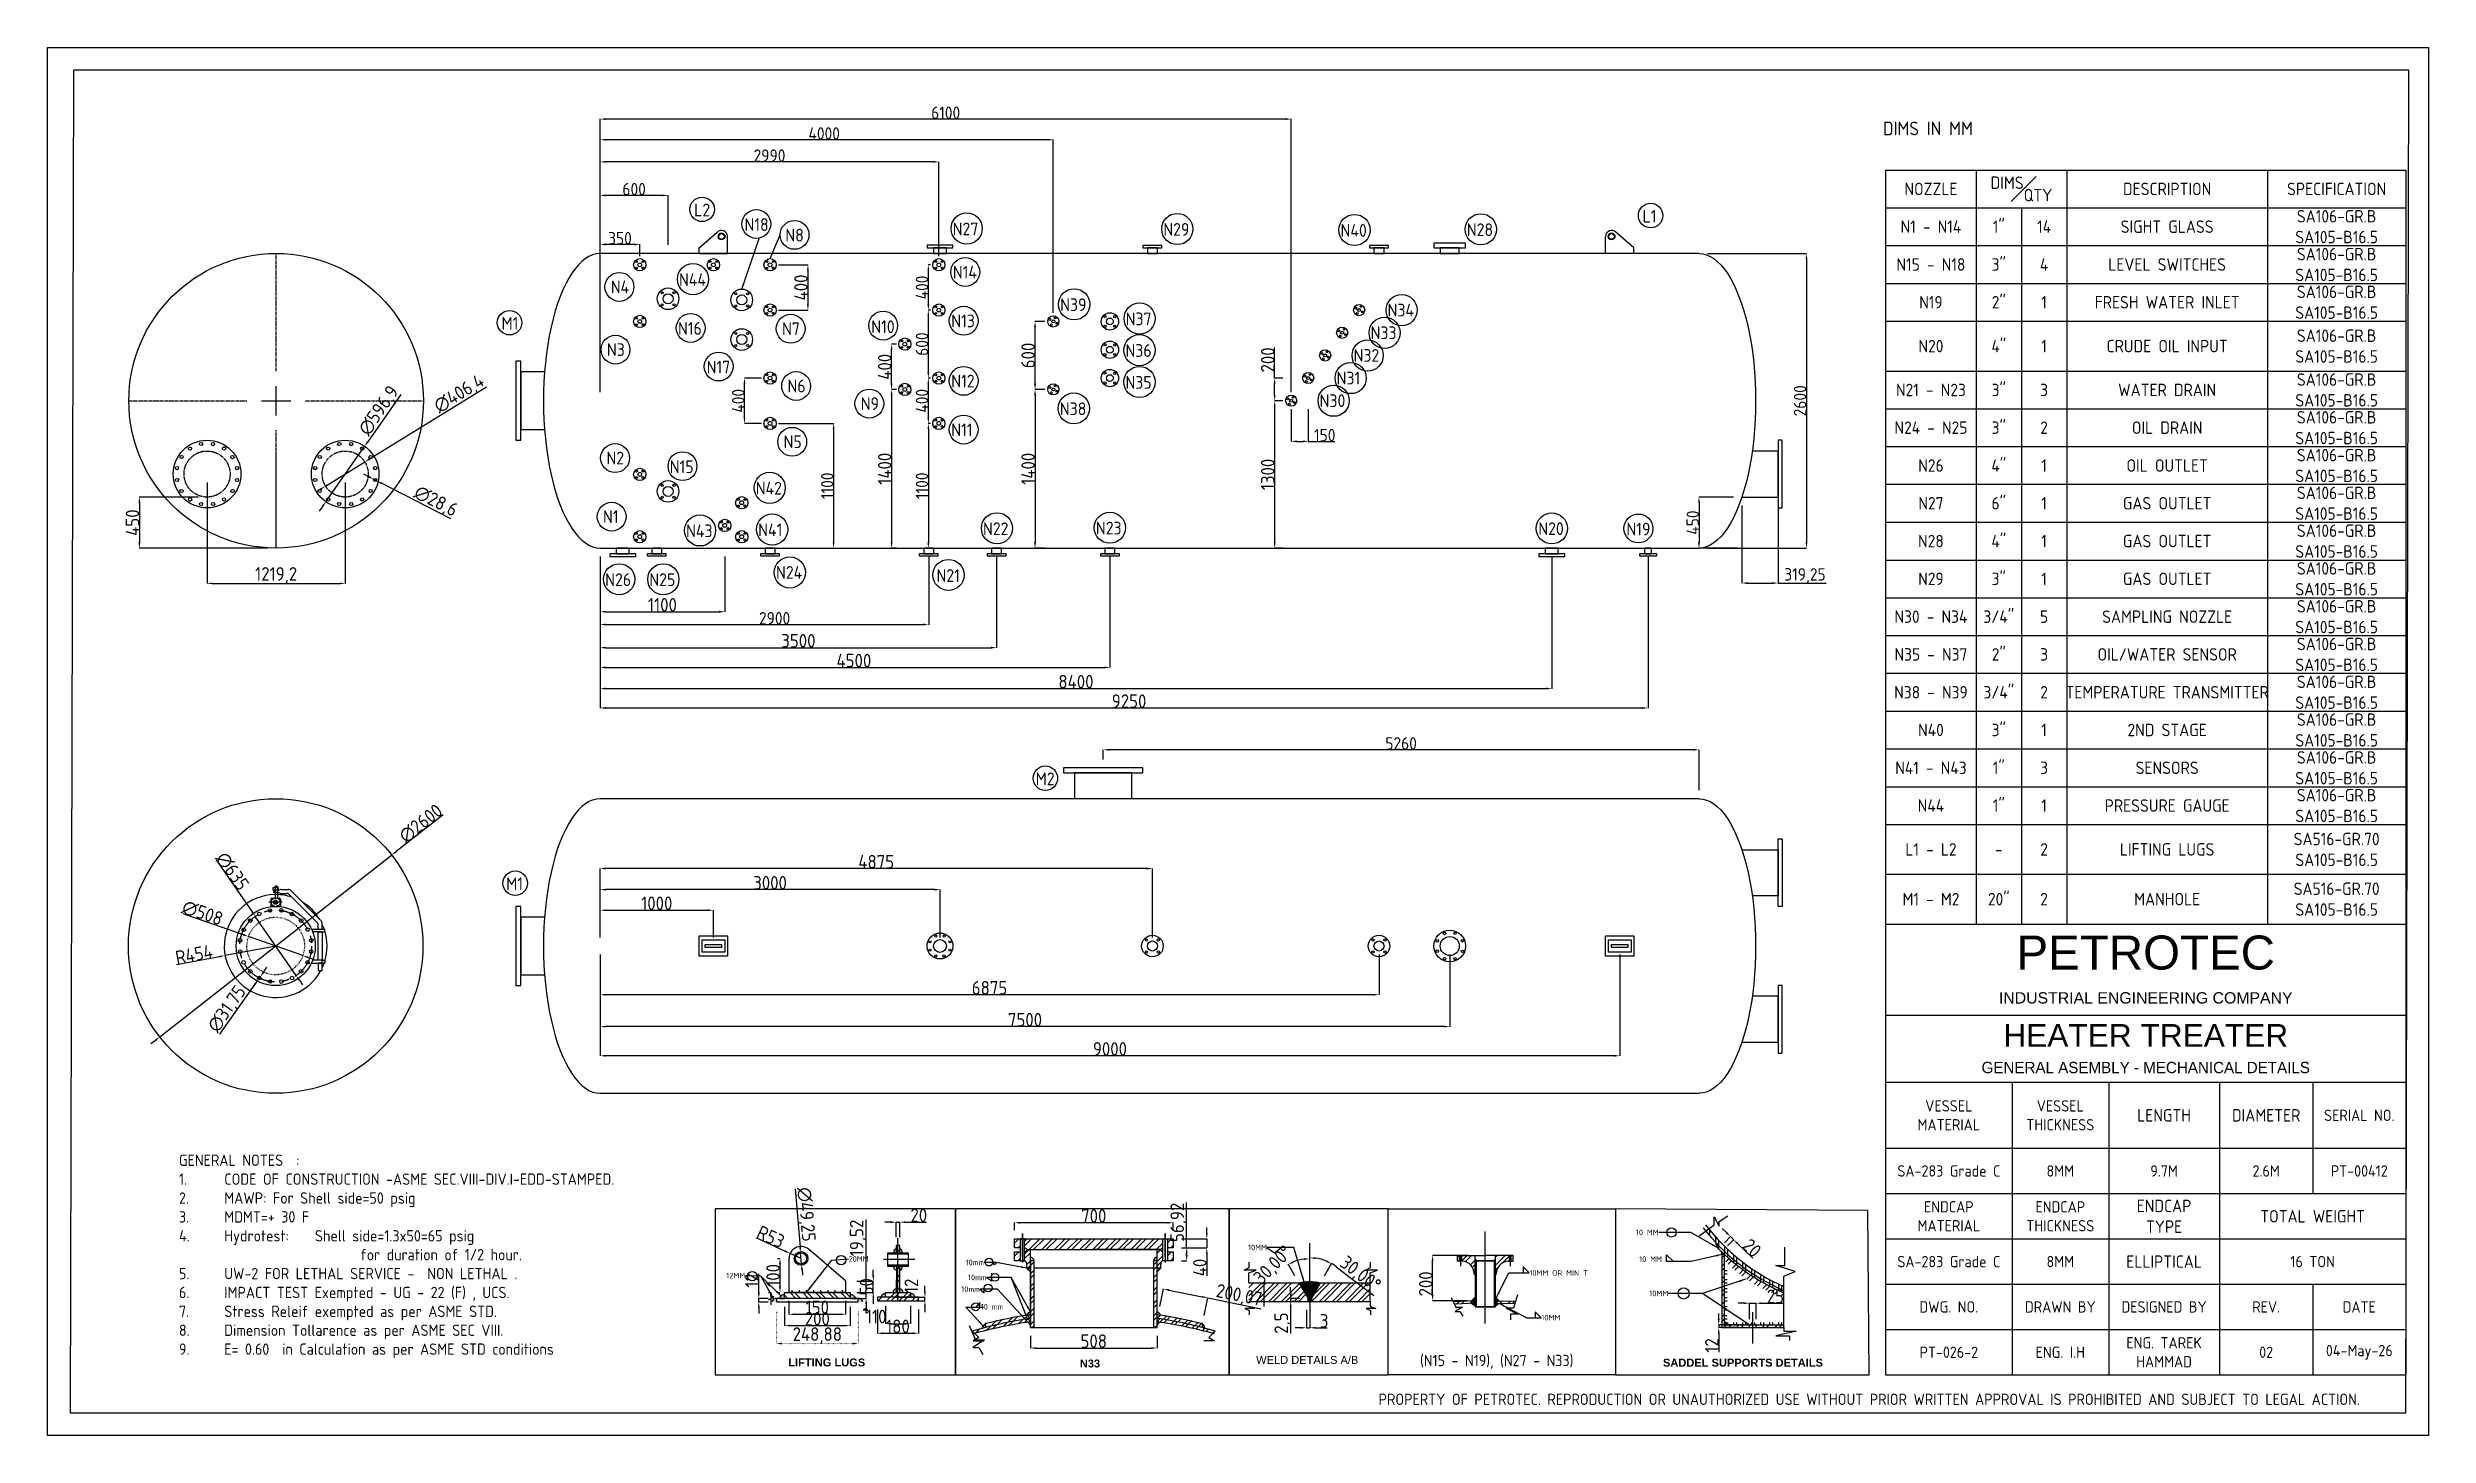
# Model space of a CAD drawing. Header units: inches. Extents: x 24244 to 45259, y -33 to 12215.
import ezdxf

# ---------------------------------------------------------------- set-up
doc = ezdxf.new("R2010")
doc.units = ezdxf.units.IN
doc.header["$LTSCALE"] = 40
doc.header["$MEASUREMENT"] = 0
for name, pattern in [('ACAD_ISO02W100', [15, 12, -3]), ('ACAD_ISO03W100', [30, 12, -18]), ('CENTER', [50.8, 31.75, -6.35, 6.35, -6.35]), ('CENTER2', [1.125, 0.75, -0.125, 0.125, -0.125]), ('DOT', [0.25, 0, -0.25])]:
    doc.linetypes.add(name, pattern=pattern)
doc.layers.add('fitting', color=7, linetype='CENTER2')
doc.styles.add('Annotative', font='arial.ttf')
doc.styles.get("Standard").update_dxf_attribs({"font": 'isocp.shx', "height": 110, "bigfont": '@extfont2.shx'})
doc.dimstyles.new('ISO-25', dxfattribs={"dimtxt": 120, "dimasz": 50, "dimexe": 1.25, "dimexo": 75, "dimtad": 1, "dimtxsty": 'Standard', "dimcen": 0, "dimclrd": 1, "dimclre": 1, "dimclrt": 1, "dimazin": 0, "dimtfac": 1, "dimtmove": 0, "dimatfit": 3, "dimfxl": 1, "dimtfillclr": 1, "dimarcsym": 0})
pattern_1 = [(45, (29535.77, 440.2), (-56.1266, 56.1266), []), (45, (29535.77, 479.885), (-56.1266, 56.1266), [])]
pattern_2 = [(90, (29312.91, 469.44), (-79.375, 7e-15), []), (90, (29284.846, 497.5), (-79.375, 7e-15), [])]
pattern_3 = [(45, (29312.91, 469.44), (-56.1266, 56.1266), []), (45, (29312.91, 509.125), (-56.1266, 56.1266), [])]

msp = doc.modelspace()

# ---------------------------------------------------------------- texts
msp.add_text('DIMS IN MM', height=120).set_placement((40445.036, 11441.65))
at = {"lineweight": 9, "insert": (25403.365, 2445.419), "char_height": 100, "width": 4509.3929, "attachment_point": 1}
msp.add_mtext('GENERAL NOTES  :\\P1.^ICODE OF CONSTRUCTION -ASME SEC.VIII-DIV.I-EDD-STAMPED.\\P2.^IMAWP: For Shell side=50 psig  \\P3.^IMDMT=+ 30 F\\P4.^IHydrotest:^IShell side=1.3x50=65 psig \\P^I^I^I^Ifor duration of 1/2 hour. \\P5.^IUW-2 FOR LETHAL SERVICE -  NON LETHAL .\\P6.^IIMPACT TEST Exempted - UG - 22 (F) , UCS. \\P7.^IStress Releif exempted as per ASME STD.\\P8.^IDimension Tollarence as per ASME SEC VIII.\\P9.^IE= 0.60  in Calculation as per ASME STD conditions', dxfattribs=at)
at = {"ltscale": 0.01, "char_height": 50, "attachment_point": 9}
for s, insert, width in [('10 MM', (38464.43, 1733.414), 332.54386), ('10 MM', (38493.766, 1497.909), 332.54386), ('10MM', (38548.446, 1195.037), 160.3805)]:
    msp.add_mtext(s, dxfattribs=dict(at, insert=insert, width=width))
at = {"ltscale": 1000, "char_height": 50}
for s, insert, attachment_point in [('20MM', (31313.995, 1549.73), 1), ('12MM', (30400.984, 1351.92), 9), ('10MM OR MIN T', (37323.163, 1425.686), 1), ('10MM', (37428.846, 1031.014), 1)]:
    msp.add_mtext(s, dxfattribs=dict(at, insert=insert, attachment_point=attachment_point))
at = {"ltscale": 1000}
for s, insert, char_height, width, attachment_point in [('10mm', (32509.607, 1468.269), 50, 160.3805, 9), ('10MM', (35007.025, 1600.621), 50, 160.3805, 9), ('10mm', (32471.733, 1233.522), 50, 160.3805, 9), ('10mm', (32531.069, 1336.195), 50, 160.3805, 9), ('10 mm', (32480.335, 1127.417), 50, 298.19651, 1), ('{\\f@Arial Unicode MS|b1|i0|c0|p34;LIFTING LUGS}', (30781.919, 645.854), 70, 1224.89495, 1), ('{\\f@Arial Unicode MS|b1|i0|c0|p34;N33}', (33355.019, 636.623), 70, 1224.89495, 1), ('\\pxqc;{\\f@Arial Unicode MS|b0|i0|c0|p34;WELD DETAILS A/B}', (34682.623, 668.177), 70, 1360.06652, 1), ('(N15 - N19), (N27 - N33)', (36358.187, 678.056), 100, 1831.58752, 1), ('{\\f@Arial Unicode MS|b1|i0|c0|p34;SADDEL SUPPORTS DETAILS}', (38502.497, 643.744), 70, 2016.74622, 1)]:
    msp.add_mtext(s, dxfattribs=dict(at, insert=insert, char_height=char_height, width=width, attachment_point=attachment_point))
at = {"color": 5, "ltscale": 1000, "insert": (35992.357, 335.551), "char_height": 100, "width": 15213.71634, "attachment_point": 1}
msp.add_mtext('{\\C256;PROPERTY OF PETROTEC. REPRODUCTION OR UNAUTHORIZED USE WITHOUT PRIOR WRITTEN APPROVAL IS PROHIBITED AND SUBJECT TO LEGAL ACTION.}', dxfattribs=at)
at = {"layer": 'fitting'}
for s, p in [('L2', (29950.636, 10725.56)), ('L1', (38322.616, 10670.994)), ('N18', (30394.683, 10596.741)), ('N8', (30755.658, 10503.6)), ('N27', (32232.816, 10558.378)), ('N29', (34092.027, 10554.189)), ('N40', (35656.359, 10545.445)), ('N28', (36770.892, 10551.444)), ('N4', (29214.859, 10046.949)), ('N44', (29816.924, 10111.482)), ('N14', (32234.624, 10176.805)), ('N39', (33181.384, 9889.496)), ('N37', (33759.528, 9764.367)), ('N34', (36071.576, 9842.297)), ('M1', (28250.735, 9725.628)), ('N16', (29807.774, 9680.863)), ('N7', (30726.698, 9678.07)), ('N10', (31514.034, 9695.685)), ('N13', (32220.272, 9746.54)), ('N33', (35921.575, 9642.298)), ('N3', (29180.661, 9493.312)), ('N36', (33757.702, 9485.162)), ('N32', (35771.575, 9442.298)), ('N17', (30061.119, 9338.299)), ('N6', (30774.575, 9172.278)), ('N12', (32220.272, 9215.879)), ('N35', (33757.702, 9204.131)), ('N31', (35621.574, 9242.299)), ('N9', (31421.079, 9016.932)), ('N38', (33178.409, 8971.174)), ('N30', (35471.573, 9042.299)), ('N11', (32220.272, 8785.613)), ('N2', (29176.593, 8536.409)), ('N5', (30740.377, 8680.156)), ('N15', (29735.303, 8460.114)), ('N42', (30494.114, 8270.417)), ('N1', (29146.242, 8019.298)), ('N43', (29879.352, 7894.228)), ('N41', (30515.831, 7902.869)), ('N22', (32500.244, 7912.779)), ('N23', (33496.902, 7918.192)), ('N20', (37402.018, 7913.49)), ('N19', (38179.834, 7909.357)), ('N26', (29165.322, 7462.827)), ('N25', (29555.355, 7462.827)), ('N24', (30673.38, 7527.11)), ('N21', (32090.109, 7498.751)), ('M2', (32964.961, 5705.271)), ('M1', (28291.039, 4778.653))]:
    msp.add_text(s, height=112.5, dxfattribs=at).set_placement(p)

# ---------------------------------------------------------------- blocks, each defined once
blk = doc.blocks.new('*D26')
at = {"color": 1, "lineweight": -2, "ltscale": 1000, "transparency": 16777216}
for p, q in [((34253, 1702), (34477, 1702)), ((34476, 1752), (34476, 1802)), ((34476, 1702), (34476, 1622)), ((34253, 1622), (34477, 1622)), ((34476, 1572), (34476, 1376))]:
    blk.add_line(p, q, dxfattribs=at)
at = {"color": 1, "ltscale": 1000, "transparency": 16777216}
for points in [[(34468, 1752), (34484, 1752), (34476, 1702)], [(34468, 1572), (34484, 1572), (34476, 1622)]]:
    blk.add_solid(points, dxfattribs=at)
at = {"layer": 'Defpoints', "color": 0, "ltscale": 1000, "transparency": 16777216}
for p in [(34178, 1702), (34178, 1622), (34476, 1622)]:
    blk.add_point(p, dxfattribs=at)
at = {"color": 1, "ltscale": 1000, "transparency": 16777216, "insert": (34415, 1449), "char_height": 120, "attachment_point": 5, "rotation": 90}
blk.add_mtext('40', dxfattribs=at)
blk = doc.blocks.new('*D1')
at = {"color": 1, "lineweight": -2, "ltscale": 1000, "transparency": 16777216}
for p, q in [((35216, 1225), (35216, 1275)), ((35295, 1175), (35215, 1175)), ((35295, 1150), (35215, 1150)), ((35216, 1175), (35216, 1150)), ((35216, 1100), (35216, 866))]:
    blk.add_line(p, q, dxfattribs=at)
at = {"color": 1, "ltscale": 1000, "transparency": 16777216}
for points in [[(35208, 1225), (35225, 1225), (35216, 1175)], [(35208, 1100), (35225, 1100), (35216, 1150)]]:
    blk.add_solid(points, dxfattribs=at)
at = {"layer": 'Defpoints', "color": 0, "ltscale": 1000, "transparency": 16777216}
for p in [(35216, 1175), (35370, 1175), (35370, 1150)]:
    blk.add_point(p, dxfattribs=at)
at = {"color": 1, "ltscale": 1000, "transparency": 16777216, "insert": (35147, 958), "char_height": 120, "attachment_point": 5, "rotation": 90}
blk.add_mtext('2,5', dxfattribs=at)
blk = doc.blocks.new('*D2')
at = {"color": 1, "lineweight": -2, "ltscale": 1000, "transparency": 16777216}
for p, q in [((35355, 1075), (35355, 916)), ((35385, 1071), (35385, 916)), ((35305, 917), (35255, 917)), ((35355, 917), (35385, 917)), ((35435, 917), (35539, 917))]:
    blk.add_line(p, q, dxfattribs=at)
at = {"color": 1, "ltscale": 1000, "transparency": 16777216}
for points in [[(35305, 925), (35305, 909), (35355, 917)], [(35435, 925), (35435, 909), (35385, 917)]]:
    blk.add_solid(points, dxfattribs=at)
at = {"layer": 'Defpoints', "color": 0, "ltscale": 1000, "transparency": 16777216}
for p in [(35355, 1150), (35385, 1146), (35385, 917)]:
    blk.add_point(p, dxfattribs=at)
at = {"color": 1, "ltscale": 1000, "transparency": 16777216, "insert": (35512, 978), "char_height": 120, "attachment_point": 5}
blk.add_mtext('3', dxfattribs=at)
blk = doc.blocks.new('*D9')
at = {"color": 1, "lineweight": -2, "ltscale": 1000, "transparency": 16777216}
for p, q in [((35515, 1375), (35578, 1484)), ((35619, 1455), (35949, 1202))]:
    blk.add_line(p, q, dxfattribs=at)
for start, end in [(67.4345, 82.5655), (52.5655, 60)]:
    blk.add_arc((35385, 1149), 386, start, end, dxfattribs=at)
at = {"color": 1, "ltscale": 1000, "transparency": 16777216}
for points in [[(35434, 1523), (35435, 1539), (35385, 1534)], [(35536, 1512), (35529, 1497), (35578, 1483)]]:
    blk.add_solid(points, dxfattribs=at)
at = {"layer": 'Defpoints', "color": 0, "ltscale": 1000, "transparency": 16777216}
for p in [(35385, 1663), (35452, 1528), (35385, 1310), (35478, 1310), (35400, 1175)]:
    blk.add_point(p, dxfattribs=at)
at = {"color": 1, "ltscale": 1000, "transparency": 16777216, "insert": (35826, 1384), "char_height": 120, "attachment_point": 5, "rotation": 322.5655}
blk.add_mtext('30,00°', dxfattribs=at)
blk = doc.blocks.new('*D10')
at = {"color": 1, "lineweight": -2, "ltscale": 1000, "transparency": 16777216}
blk.add_line((35254, 1375), (35195, 1477), dxfattribs=at)
blk.add_arc((35385, 1149), 378, 97.5911, 112.4089, dxfattribs=at)
at = {"color": 1, "ltscale": 1000, "transparency": 16777216}
for points in [[(35244, 1490), (35237, 1505), (35196, 1476)], [(35334, 1531), (35335, 1515), (35385, 1526)]]:
    blk.add_solid(points, dxfattribs=at)
at = {"layer": 'Defpoints', "color": 0, "ltscale": 1000, "transparency": 16777216}
for p in [(35319, 1521), (35385, 1663), (35292, 1310), (35385, 1310), (35370, 1175)]:
    blk.add_point(p, dxfattribs=at)
at = {"color": 1, "ltscale": 1000, "transparency": 16777216, "insert": (35067, 1464), "char_height": 120, "attachment_point": 5, "rotation": 45.2327}
blk.add_mtext('30,00°', dxfattribs=at)
blk = doc.blocks.new('*D11')
at = {"color": 1, "lineweight": -2, "ltscale": 0.25, "transparency": 16777216}
for p, q in [((39062, 1757), (39026, 1792)), ((39045, 1668), (39099, 1723)), ((39073, 1641), (39127, 1695)), ((39098, 1722), (39126, 1695)), ((39161, 1660), (39295, 1530))]:
    blk.add_line(p, q, dxfattribs=at)
at = {"color": 1, "ltscale": 0.25, "transparency": 16777216}
for points in [[(39068, 1763), (39056, 1751), (39098, 1722)], [(39167, 1666), (39156, 1654), (39126, 1695)]]:
    blk.add_solid(points, dxfattribs=at)
at = {"layer": 'Defpoints', "color": 0, "ltscale": 0.25, "transparency": 16777216}
for p in [(39126, 1695), (38993, 1614), (39021, 1587)]:
    blk.add_point(p, dxfattribs=at)
at = {"color": 1, "ltscale": 0.25, "transparency": 16777216, "insert": (39288, 1621), "char_height": 120, "attachment_point": 5, "rotation": 315.7765}
blk.add_mtext('20', dxfattribs=at)
blk = doc.blocks.new('*D3')
at = {"color": 1, "lineweight": -2, "ltscale": 1000, "transparency": 16777216}
for p, q in [((31469, 1279), (31469, 1873)), ((31388, 1229), (31470, 1229)), ((31388, 1176), (31470, 1176)), ((31469, 1176), (31469, 1229)), ((31469, 1126), (31469, 1076))]:
    blk.add_line(p, q, dxfattribs=at)
at = {"color": 1, "ltscale": 1000, "transparency": 16777216}
for points in [[(31460, 1279), (31477, 1279), (31469, 1229)], [(31460, 1126), (31477, 1126), (31469, 1176)]]:
    blk.add_solid(points, dxfattribs=at)
at = {"layer": 'Defpoints', "color": 0, "ltscale": 1000, "transparency": 16777216}
for p in [(31288, 1229), (31288, 1176), (31469, 1229)]:
    blk.add_point(p, dxfattribs=at)
at = {"color": 1, "ltscale": 1000, "transparency": 16777216, "insert": (31399, 1709), "char_height": 120, "attachment_point": 5, "rotation": 90}
blk.add_mtext('19,52', dxfattribs=at)
blk = doc.blocks.new('*D12')
at = {"color": 1, "lineweight": -2, "ltscale": 1000, "transparency": 16777216}
for p, q in [((31388, 1329), (31534, 1329)), ((31532, 1379), (31532, 1429)), ((31532, 1229), (31532, 1329)), ((31388, 1229), (31534, 1229)), ((31532, 1179), (31532, 1129))]:
    blk.add_line(p, q, dxfattribs=at)
at = {"color": 1, "ltscale": 1000, "transparency": 16777216}
for points in [[(31524, 1379), (31541, 1379), (31532, 1329)], [(31524, 1179), (31541, 1179), (31532, 1229)]]:
    blk.add_solid(points, dxfattribs=at)
at = {"layer": 'Defpoints', "color": 0, "ltscale": 1000, "transparency": 16777216}
for p in [(31288, 1329), (31532, 1329), (31288, 1229)]:
    blk.add_point(p, dxfattribs=at)
at = {"color": 1, "ltscale": 1000, "transparency": 16777216, "insert": (31472, 1279), "char_height": 120, "attachment_point": 5, "rotation": 90}
blk.add_mtext('50', dxfattribs=at)
blk = doc.blocks.new('*D13')
at = {"color": 1, "lineweight": -2, "ltscale": 1000, "transparency": 16777216}
for p, q in [((30688, 1529), (30707, 1529)), ((30709, 1279), (30709, 1479)), ((30688, 1229), (30707, 1229))]:
    blk.add_line(p, q, dxfattribs=at)
at = {"color": 1, "ltscale": 1000, "transparency": 16777216}
for points in [[(30700, 1479), (30717, 1479), (30709, 1529)], [(30700, 1279), (30717, 1279), (30709, 1229)]]:
    blk.add_solid(points, dxfattribs=at)
at = {"layer": 'Defpoints', "color": 0, "ltscale": 1000, "transparency": 16777216}
for p in [(30709, 1529), (30788, 1529), (30788, 1229)]:
    blk.add_point(p, dxfattribs=at)
at = {"color": 1, "ltscale": 1000, "transparency": 16777216, "insert": (30648, 1379), "char_height": 120, "attachment_point": 5, "rotation": 90}
blk.add_mtext('100', dxfattribs=at)
blk = doc.blocks.new('*D14')
at = {"color": 1, "lineweight": -2, "ltscale": 1000, "transparency": 16777216}
for p, q in [((30495, 1714), (30753, 1594)), ((30894, 1529), (30798, 1573))]:
    blk.add_line(p, q, dxfattribs=at)
at = {"color": 1, "ltscale": 1000, "transparency": 16777216}
blk.add_solid([(30756, 1602), (30749, 1587), (30798, 1573)], dxfattribs=at)
at = {"layer": 'Defpoints', "color": 0, "ltscale": 1000, "transparency": 16777216}
for p in [(30798, 1573), (30894, 1529)]:
    blk.add_point(p, dxfattribs=at)
at = {"color": 1, "ltscale": 1000, "transparency": 16777216, "insert": (30627, 1720), "char_height": 120, "attachment_point": 5, "rotation": 335.1071}
blk.add_mtext('R53', dxfattribs=at)
blk = doc.blocks.new('*D15')
at = {"color": 1, "lineweight": -2, "ltscale": 1000, "transparency": 16777216}
for p, q in [((30843, 2144), (30886, 1627)), ((30899, 1479), (30890, 1578)), ((30903, 1430), (30907, 1380))]:
    blk.add_line(p, q, dxfattribs=at)
at = {"color": 1, "ltscale": 1000, "transparency": 16777216}
for points in [[(30894, 1628), (30878, 1627), (30890, 1578)], [(30911, 1430), (30894, 1429), (30899, 1479)]]:
    blk.add_solid(points, dxfattribs=at)
at = {"layer": 'Defpoints', "color": 0, "ltscale": 1000, "transparency": 16777216}
for p in [(30890, 1578), (30899, 1479)]:
    blk.add_point(p, dxfattribs=at)
at = {"color": 1, "ltscale": 1000, "transparency": 16777216, "insert": (30932, 1917), "char_height": 120, "attachment_point": 5, "rotation": 274.8023}
blk.add_mtext('∅49,25', dxfattribs=at)
blk = doc.blocks.new('*D4')
at = {"color": 1, "lineweight": -2, "ltscale": 0.25, "transparency": 16777216}
for p, q in [((30788, 1154), (30788, 1035)), ((31288, 1154), (31288, 1035)), ((30838, 1036), (31238, 1036))]:
    blk.add_line(p, q, dxfattribs=at)
at = {"color": 1, "ltscale": 0.25, "transparency": 16777216}
for points in [[(30838, 1044), (30838, 1028), (30788, 1036)], [(31238, 1044), (31238, 1028), (31288, 1036)]]:
    blk.add_solid(points, dxfattribs=at)
at = {"layer": 'Defpoints', "color": 0, "ltscale": 0.25, "transparency": 16777216}
for p in [(30788, 1229), (31288, 1229), (31288, 1036)]:
    blk.add_point(p, dxfattribs=at)
at = {"color": 1, "ltscale": 0.25, "transparency": 16777216, "insert": (31038, 1097), "char_height": 120, "attachment_point": 5}
blk.add_mtext('150', dxfattribs=at)
blk = doc.blocks.new('*D16')
at = {"color": 1, "lineweight": -2, "ltscale": 0.25, "transparency": 16777216}
for p, q in [((30748, 1101), (30748, 935)), ((31328, 1101), (31328, 935)), ((30798, 936), (31278, 936))]:
    blk.add_line(p, q, dxfattribs=at)
at = {"color": 1, "ltscale": 0.25, "transparency": 16777216}
for points in [[(30798, 944), (30798, 928), (30748, 936)], [(31278, 944), (31278, 928), (31328, 936)]]:
    blk.add_solid(points, dxfattribs=at)
at = {"layer": 'Defpoints', "color": 0, "ltscale": 0.25, "transparency": 16777216}
for p in [(30748, 1176), (31328, 1176), (31328, 936)]:
    blk.add_point(p, dxfattribs=at)
at = {"color": 1, "ltscale": 0.25, "transparency": 16777216, "insert": (31038, 997), "char_height": 120, "attachment_point": 5}
blk.add_mtext('200', dxfattribs=at)
blk = doc.blocks.new('*D17')
at = {"color": 1, "lineweight": -2, "ltscale": 0.25, "transparency": 16777216}
for p, q in [((31640, 1111), (31640, 951)), ((31860, 1111), (31860, 951)), ((31690, 953), (31810, 953))]:
    blk.add_line(p, q, dxfattribs=at)
at = {"color": 1, "ltscale": 0.25, "transparency": 16777216}
for points in [[(31690, 961), (31690, 944), (31640, 953)], [(31810, 961), (31810, 944), (31860, 953)]]:
    blk.add_solid(points, dxfattribs=at)
at = {"layer": 'Defpoints', "color": 0, "ltscale": 0.25, "transparency": 16777216}
for p in [(31640, 1186), (31860, 1186), (31860, 953)]:
    blk.add_point(p, dxfattribs=at)
at = {"color": 1, "ltscale": 0.25, "transparency": 16777216, "insert": (31558, 1016), "char_height": 120, "attachment_point": 5}
blk.add_mtext('110', dxfattribs=at)
blk = doc.blocks.new('*D18')
at = {"color": 1, "lineweight": -2, "ltscale": 0.25, "transparency": 16777216}
for p, q in [((31570, 1079), (31570, 867)), ((31930, 1079), (31930, 867)), ((31620, 868), (31880, 868))]:
    blk.add_line(p, q, dxfattribs=at)
at = {"color": 1, "ltscale": 0.25, "transparency": 16777216}
for points in [[(31620, 877), (31620, 860), (31570, 868)], [(31880, 877), (31880, 860), (31930, 868)]]:
    blk.add_solid(points, dxfattribs=at)
at = {"layer": 'Defpoints', "color": 0, "ltscale": 0.25, "transparency": 16777216}
for p in [(31570, 1154), (31930, 1154), (31930, 868)]:
    blk.add_point(p, dxfattribs=at)
at = {"color": 1, "ltscale": 0.25, "transparency": 16777216, "insert": (31750, 929), "char_height": 120, "attachment_point": 5}
blk.add_mtext('180', dxfattribs=at)
blk = doc.blocks.new('*D5')
at = {"color": 1, "lineweight": -2, "ltscale": 0.25, "transparency": 16777216}
for p, q in [((31988, 1236), (31988, 1286)), ((31715, 1186), (31989, 1186)), ((31722, 1154), (31989, 1154)), ((31988, 1154), (31988, 1186)), ((31988, 1104), (31988, 1054))]:
    blk.add_line(p, q, dxfattribs=at)
at = {"color": 1, "ltscale": 0.25, "transparency": 16777216}
for points in [[(31980, 1236), (31996, 1236), (31988, 1186)], [(31980, 1104), (31996, 1104), (31988, 1154)]]:
    blk.add_solid(points, dxfattribs=at)
at = {"layer": 'Defpoints', "color": 0, "ltscale": 0.25, "transparency": 16777216}
for p in [(31640, 1186), (31647, 1154), (31988, 1186)]:
    blk.add_point(p, dxfattribs=at)
at = {"color": 1, "ltscale": 0.25, "transparency": 16777216, "insert": (31868, 1287), "char_height": 120, "attachment_point": 5, "rotation": 90}
blk.add_mtext('12', dxfattribs=at)
blk = doc.blocks.new('*D19')
at = {"color": 1, "lineweight": -2, "ltscale": 0.25, "transparency": 16777216}
for p, q in [((34298, 1622), (34298, 2022)), ((34253, 1622), (34300, 1622)), ((34253, 1508), (34300, 1508)), ((34298, 1558), (34298, 1572))]:
    blk.add_line(p, q, dxfattribs=at)
at = {"color": 1, "ltscale": 0.25, "transparency": 16777216}
for points in [[(34290, 1572), (34307, 1572), (34298, 1622)], [(34290, 1558), (34307, 1558), (34298, 1508)]]:
    blk.add_solid(points, dxfattribs=at)
at = {"layer": 'Defpoints', "color": 0, "ltscale": 0.25, "transparency": 16777216}
for p in [(34178, 1622), (34178, 1508), (34298, 1622)]:
    blk.add_point(p, dxfattribs=at)
at = {"color": 1, "ltscale": 0.25, "transparency": 16777216, "insert": (34229, 1847), "char_height": 120, "attachment_point": 5, "rotation": 90}
blk.add_mtext('56,92', dxfattribs=at)
blk = doc.blocks.new('*D20')
at = {"color": 1, "lineweight": -2, "ltscale": 0.25, "transparency": 16777216}
for p, q in [((32778, 1777), (32778, 1845)), ((34128, 1844), (32828, 1844)), ((34178, 1777), (34178, 1845))]:
    blk.add_line(p, q, dxfattribs=at)
at = {"color": 1, "ltscale": 0.25, "transparency": 16777216}
for points in [[(32828, 1852), (32828, 1835), (32778, 1844)], [(34128, 1852), (34128, 1835), (34178, 1844)]]:
    blk.add_solid(points, dxfattribs=at)
at = {"layer": 'Defpoints', "color": 0, "ltscale": 0.25, "transparency": 16777216}
for p in [(32778, 1844), (32778, 1702), (34178, 1702)]:
    blk.add_point(p, dxfattribs=at)
at = {"color": 1, "ltscale": 0.25, "transparency": 16777216, "insert": (33478, 1904), "char_height": 120, "attachment_point": 5}
blk.add_mtext('700', dxfattribs=at)
blk = doc.blocks.new('*D6')
at = {"color": 1, "lineweight": -2, "ltscale": 0.25, "transparency": 16777216}
for p, q in [((32919, 846), (32919, 737)), ((34037, 846), (34037, 737)), ((32969, 738), (33987, 738))]:
    blk.add_line(p, q, dxfattribs=at)
at = {"color": 1, "ltscale": 0.25, "transparency": 16777216}
for points in [[(32969, 746), (32969, 730), (32919, 738)], [(33987, 746), (33987, 730), (34037, 738)]]:
    blk.add_solid(points, dxfattribs=at)
at = {"layer": 'Defpoints', "color": 0, "ltscale": 0.25, "transparency": 16777216}
for p in [(32919, 921), (34037, 921), (34037, 738)]:
    blk.add_point(p, dxfattribs=at)
at = {"color": 1, "ltscale": 0.25, "transparency": 16777216, "insert": (33478, 799), "char_height": 120, "attachment_point": 5}
blk.add_mtext('508', dxfattribs=at)
blk = doc.blocks.new('*D7')
at = {"color": 1, "lineweight": -2, "ltscale": 0.25, "transparency": 16777216}
for p, q in [((39220, 943), (38993, 943)), ((39160, 919), (38993, 919)), ((38995, 993), (38995, 1043)), ((38995, 943), (38995, 919)), ((38995, 869), (38995, 702))]:
    blk.add_line(p, q, dxfattribs=at)
at = {"color": 1, "ltscale": 0.25, "transparency": 16777216}
for points in [[(38986, 993), (39003, 993), (38995, 943)], [(38986, 869), (39003, 869), (38995, 919)]]:
    blk.add_solid(points, dxfattribs=at)
at = {"layer": 'Defpoints', "color": 0, "ltscale": 0.25, "transparency": 16777216}
for p in [(38995, 919), (39235, 919), (39295, 943)]:
    blk.add_point(p, dxfattribs=at)
at = {"color": 1, "ltscale": 0.25, "transparency": 16777216, "insert": (38934, 761), "char_height": 120, "attachment_point": 5, "rotation": 90}
blk.add_mtext('12', dxfattribs=at)
blk = doc.blocks.new('*D21')
at = {"color": 1, "lineweight": -2, "ltscale": 0.25, "transparency": 16777216}
for p, q in [((36781, 1556), (36468, 1556)), ((36469, 1206), (36469, 1506)), ((36770, 1156), (36468, 1156))]:
    blk.add_line(p, q, dxfattribs=at)
at = {"color": 1, "ltscale": 0.25, "transparency": 16777216}
for points in [[(36461, 1506), (36478, 1506), (36469, 1556)], [(36461, 1206), (36478, 1206), (36469, 1156)]]:
    blk.add_solid(points, dxfattribs=at)
at = {"layer": 'Defpoints', "color": 0, "ltscale": 0.25, "transparency": 16777216}
for p in [(36469, 1556), (36856, 1556), (36845, 1156)]:
    blk.add_point(p, dxfattribs=at)
at = {"color": 1, "ltscale": 0.25, "transparency": 16777216, "insert": (36409, 1304), "char_height": 120, "attachment_point": 5, "rotation": 90}
blk.add_mtext('200', dxfattribs=at)
blk = doc.blocks.new('*D22')
at = {"color": 1, "lineweight": -2, "ltscale": 0.25, "transparency": 16777216}
for p, q in [((34061, 1104), (34093, 1261)), ((34142, 1250), (34436, 1190)), ((34453, 1024), (34485, 1181)), ((34485, 1180), (34956, 1084))]:
    blk.add_line(p, q, dxfattribs=at)
at = {"color": 1, "ltscale": 0.25, "transparency": 16777216}
for points in [[(34144, 1258), (34140, 1242), (34093, 1260)], [(34438, 1198), (34435, 1182), (34485, 1180)]]:
    blk.add_solid(points, dxfattribs=at)
at = {"layer": 'Defpoints', "color": 0, "ltscale": 0.25, "transparency": 16777216}
for p in [(34485, 1180), (34046, 1031), (34438, 951)]:
    blk.add_point(p, dxfattribs=at)
at = {"color": 1, "ltscale": 0.25, "transparency": 16777216, "insert": (34759, 1195), "char_height": 120, "attachment_point": 5, "rotation": 348.4592}
blk.add_mtext('200,07', dxfattribs=at)
blk = doc.blocks.new('*D23')
at = {"color": 1, "lineweight": -2, "ltscale": 0.01, "transparency": 16777216}
for p, q in [((30521, 1226), (30521, 1393)), ((30603, 1176), (30520, 1176)), ((30603, 1144), (30520, 1144)), ((30521, 1144), (30521, 1176)), ((30521, 1094), (30521, 1044))]:
    blk.add_line(p, q, dxfattribs=at)
at = {"color": 1, "ltscale": 0.01, "transparency": 16777216}
for points in [[(30513, 1226), (30530, 1226), (30521, 1176)], [(30513, 1094), (30530, 1094), (30521, 1144)]]:
    blk.add_solid(points, dxfattribs=at)
at = {"layer": 'Defpoints', "color": 0, "ltscale": 0.01, "transparency": 16777216}
for p in [(30521, 1176), (30678, 1176), (30678, 1144)]:
    blk.add_point(p, dxfattribs=at)
at = {"color": 1, "ltscale": 0.01, "transparency": 16777216, "insert": (30461, 1335), "char_height": 120, "attachment_point": 5, "rotation": 90}
blk.add_mtext('12', dxfattribs=at)
blk = doc.blocks.new('*D24')
at = {"color": 1, "lineweight": -2, "ltscale": 0.01, "transparency": 16777216}
for p, q in [((31684, 1849), (31634, 1849)), ((31734, 1718), (31734, 1850)), ((31734, 1849), (31766, 1849)), ((31766, 1718), (31766, 1850)), ((31816, 1849), (32003, 1849))]:
    blk.add_line(p, q, dxfattribs=at)
at = {"color": 1, "ltscale": 0.01, "transparency": 16777216}
for points in [[(31684, 1857), (31684, 1841), (31734, 1849)], [(31816, 1857), (31816, 1841), (31766, 1849)]]:
    blk.add_solid(points, dxfattribs=at)
at = {"layer": 'Defpoints', "color": 0, "ltscale": 0.01, "transparency": 16777216}
for p in [(31766, 1849), (31734, 1643), (31766, 1643)]:
    blk.add_point(p, dxfattribs=at)
at = {"color": 1, "ltscale": 0.01, "transparency": 16777216, "insert": (31934, 1910), "char_height": 120, "attachment_point": 5}
blk.add_mtext('20', dxfattribs=at)
blk = doc.blocks.new('*D25')
at = {"color": 1, "lineweight": -2, "ltscale": 0.01, "transparency": 16777216}
for p, q in [((39215, 1134), (39165, 1134)), ((39265, 994), (39265, 1135)), ((39265, 1134), (39325, 1134)), ((39325, 994), (39325, 1135)), ((39375, 1134), (39566, 1134))]:
    blk.add_line(p, q, dxfattribs=at)
at = {"color": 1, "ltscale": 0.01, "transparency": 16777216}
for points in [[(39215, 1142), (39215, 1125), (39265, 1134)], [(39375, 1142), (39375, 1125), (39325, 1134)]]:
    blk.add_solid(points, dxfattribs=at)
at = {"layer": 'Defpoints', "color": 0, "ltscale": 0.01, "transparency": 16777216}
for p in [(39325, 1134), (39265, 919), (39325, 919)]:
    blk.add_point(p, dxfattribs=at)
at = {"color": 1, "ltscale": 0.01, "transparency": 16777216, "insert": (39495, 1194), "char_height": 120, "attachment_point": 5}
blk.add_mtext('25', dxfattribs=at)
blk = doc.blocks.new('*D8')
at = {"color": 1, "linetype": 'DOT', "lineweight": -2, "ltscale": 0.25, "transparency": 16777216}
for p, q in [((30677, 1061), (30677, 776)), ((31398, 1069), (31398, 776)), ((30727, 777), (31348, 777))]:
    blk.add_line(p, q, dxfattribs=at)
at = {"color": 1, "linetype": 'DOT', "ltscale": 0.25, "transparency": 16777216}
for points in [[(30727, 786), (30727, 769), (30677, 777)], [(31348, 786), (31348, 769), (31398, 777)]]:
    blk.add_solid(points, dxfattribs=at)
at = {"layer": 'Defpoints', "color": 0, "linetype": 'DOT', "ltscale": 0.25, "transparency": 16777216}
for p in [(30677, 1136), (31398, 1144), (31398, 777)]:
    blk.add_point(p, dxfattribs=at)
at = {"color": 1, "linetype": 'DOT', "ltscale": 0.25, "transparency": 16777216, "insert": (31038, 847), "char_height": 120, "attachment_point": 5}
blk.add_mtext('248,88', dxfattribs=at)
blk = doc.blocks.new('*U33')
blk.add_circle((0, 0), 7.87)
blk = doc.blocks.new('*U34')
at = {"color": 0, "linetype": 'ByBlock', "lineweight": -2, "transparency": 16777216}
for p, rotation in [((3853, 2645), 90), ((3893, 2606), 180), ((3932, 2645), 270)]:
    blk.add_blockref('*U33', p, dxfattribs=dict(at, rotation=rotation))
blk.add_blockref('*U33', (3893, 2685), dxfattribs=at)
blk = doc.blocks.new('*U35')
blk.add_circle((0, 0), 7.87)
blk = doc.blocks.new('*U36')
at = {"color": 0, "linetype": 'ByBlock', "lineweight": -2, "transparency": 16777216}
for p, rotation in [((3853, 2645), 90), ((3893, 2606), 180), ((3932, 2645), 270)]:
    blk.add_blockref('*U35', p, dxfattribs=dict(at, rotation=rotation))
blk.add_blockref('*U35', (3893, 2685), dxfattribs=at)
blk = doc.blocks.new('*U37')
blk.add_circle((0, 0), 9.53)
blk = doc.blocks.new('*U38')
at = {"color": 0, "linetype": 'ByBlock', "lineweight": -2, "transparency": 16777216}
for p, rotation in [((3340, 2663), 90.00000000000001), ((3340, 2557), 180), ((3445, 2557), 270)]:
    blk.add_blockref('*U37', p, dxfattribs=dict(at, rotation=rotation))
blk.add_blockref('*U37', (3445, 2663), dxfattribs=at)
blk = doc.blocks.new('*U39')
blk.add_circle((0, 0), 7.87)
blk = doc.blocks.new('*U40')
at = {"color": 0, "linetype": 'ByBlock', "lineweight": -2, "transparency": 16777216}
for p, rotation in [((3853, 2645), 90), ((3893, 2606), 180), ((3932, 2645), 270)]:
    blk.add_blockref('*U39', p, dxfattribs=dict(at, rotation=rotation))
blk.add_blockref('*U39', (3893, 2685), dxfattribs=at)
blk = doc.blocks.new('*U41')
blk.add_circle((0, 0), 9.53)
blk = doc.blocks.new('*U42')
at = {"color": 0, "linetype": 'ByBlock', "lineweight": -2, "transparency": 16777216}
for p, rotation in [((3340, 2663), 90.00000000000001), ((3340, 2557), 180), ((3445, 2557), 270)]:
    blk.add_blockref('*U41', p, dxfattribs=dict(at, rotation=rotation))
blk.add_blockref('*U41', (3445, 2663), dxfattribs=at)
blk = doc.blocks.new('*U43')
blk.add_circle((0, 0), 7.87)
blk = doc.blocks.new('*U44')
at = {"color": 0, "linetype": 'ByBlock', "lineweight": -2, "transparency": 16777216}
for p, rotation in [((3853, 2645), 90), ((3893, 2606), 180), ((3932, 2645), 270)]:
    blk.add_blockref('*U43', p, dxfattribs=dict(at, rotation=rotation))
blk.add_blockref('*U43', (3893, 2685), dxfattribs=at)
blk = doc.blocks.new('*U45')
blk.add_circle((0, 0), 9.53)
blk = doc.blocks.new('*U46')
at = {"color": 0, "linetype": 'ByBlock', "lineweight": -2, "transparency": 16777216}
for p, rotation in [((3340, 2663), 90.00000000000001), ((3340, 2557), 180), ((3445, 2557), 270)]:
    blk.add_blockref('*U45', p, dxfattribs=dict(at, rotation=rotation))
blk.add_blockref('*U45', (3445, 2663), dxfattribs=at)
blk = doc.blocks.new('*U48')
blk.add_circle((0, 0), 9.53)
blk = doc.blocks.new('*U49')
at = {"color": 0, "linetype": 'ByBlock', "lineweight": -2, "transparency": 16777216}
for p, rotation in [((3340, 2663), 90.00000000000001), ((3340, 2557), 180), ((3445, 2557), 270)]:
    blk.add_blockref('*U48', p, dxfattribs=dict(at, rotation=rotation))
blk.add_blockref('*U48', (3445, 2663), dxfattribs=at)
blk = doc.blocks.new('*U53')
blk.add_circle((0, 0), 7.87)
blk = doc.blocks.new('*U54')
at = {"color": 0, "linetype": 'ByBlock', "lineweight": -2, "transparency": 16777216}
for p, rotation in [((3853, 2645), 90), ((3893, 2606), 180), ((3932, 2645), 270)]:
    blk.add_blockref('*U53', p, dxfattribs=dict(at, rotation=rotation))
blk.add_blockref('*U53', (3893, 2685), dxfattribs=at)
blk = doc.blocks.new('*U55')
blk.add_circle((0, 0), 7.87)
blk = doc.blocks.new('*U56')
at = {"color": 0, "linetype": 'ByBlock', "lineweight": -2, "transparency": 16777216}
for p, rotation in [((3853, 2645), 90), ((3893, 2606), 180), ((3932, 2645), 270)]:
    blk.add_blockref('*U55', p, dxfattribs=dict(at, rotation=rotation))
blk.add_blockref('*U55', (3893, 2685), dxfattribs=at)
blk = doc.blocks.new('*D57')
at = {"color": 1, "lineweight": -2, "transparency": 16777216}
for p, q in [((30696, 10298), (30956, 10298)), ((30955, 10248), (30955, 9948)), ((30696, 9898), (30956, 9898))]:
    blk.add_line(p, q, dxfattribs=at)
at = {"color": 1, "transparency": 16777216}
for points in [[(30947, 10248), (30963, 10248), (30955, 10298)], [(30947, 9948), (30963, 9948), (30955, 9898)]]:
    blk.add_solid(points, dxfattribs=at)
at = {"layer": 'Defpoints', "color": 0, "transparency": 16777216}
for p in [(30621, 10298), (30621, 9898), (30955, 9898)]:
    blk.add_point(p, dxfattribs=at)
at = {"color": 1, "transparency": 16777216, "insert": (30894, 10098), "char_height": 120, "attachment_point": 5, "rotation": 90}
blk.add_mtext('400', dxfattribs=at)
blk = doc.blocks.new('*U58')
blk.add_circle((0, 0), 7.87)
blk = doc.blocks.new('*U59')
at = {"color": 0, "linetype": 'ByBlock', "lineweight": -2, "transparency": 16777216}
for p, rotation in [((3853, 2645), 90), ((3893, 2606), 180), ((3932, 2645), 270)]:
    blk.add_blockref('*U58', p, dxfattribs=dict(at, rotation=rotation))
blk.add_blockref('*U58', (3893, 2685), dxfattribs=at)
blk = doc.blocks.new('*U60')
blk.add_circle((0, 0), 7.87)
blk = doc.blocks.new('*U61')
at = {"color": 0, "linetype": 'ByBlock', "lineweight": -2, "transparency": 16777216}
for p, rotation in [((3853, 2645), 90), ((3893, 2606), 180), ((3932, 2645), 270)]:
    blk.add_blockref('*U60', p, dxfattribs=dict(at, rotation=rotation))
blk.add_blockref('*U60', (3893, 2685), dxfattribs=at)
blk = doc.blocks.new('*D62')
at = {"color": 1, "lineweight": -2, "transparency": 16777216}
for p, q in [((30696, 8898), (31183, 8898)), ((31182, 8848), (31182, 7848)), ((30696, 7798), (31183, 7798))]:
    blk.add_line(p, q, dxfattribs=at)
at = {"color": 1, "transparency": 16777216}
for points in [[(31173, 8848), (31190, 8848), (31182, 8898)], [(31173, 7848), (31190, 7848), (31182, 7798)]]:
    blk.add_solid(points, dxfattribs=at)
at = {"layer": 'Defpoints', "color": 0, "transparency": 16777216}
for p in [(30621, 8898), (30621, 7798), (31182, 7798)]:
    blk.add_point(p, dxfattribs=at)
at = {"color": 1, "transparency": 16777216, "insert": (31126, 8348), "char_height": 110, "attachment_point": 5, "rotation": 90}
blk.add_mtext('1100', dxfattribs=at)
blk = doc.blocks.new('*D63')
at = {"color": 1, "lineweight": -2, "transparency": 16777216}
for p, q in [((30546, 9298), (30394, 9298)), ((30395, 8948), (30395, 9248)), ((30546, 8898), (30394, 8898))]:
    blk.add_line(p, q, dxfattribs=at)
at = {"color": 1, "transparency": 16777216}
for points in [[(30387, 9248), (30403, 9248), (30395, 9298)], [(30387, 8948), (30403, 8948), (30395, 8898)]]:
    blk.add_solid(points, dxfattribs=at)
at = {"layer": 'Defpoints', "color": 0, "transparency": 16777216}
for p in [(30395, 9298), (30621, 9298), (30621, 8898)]:
    blk.add_point(p, dxfattribs=at)
at = {"color": 1, "transparency": 16777216, "insert": (30340, 9098), "char_height": 110, "attachment_point": 5, "rotation": 90}
blk.add_mtext('400', dxfattribs=at)
blk = doc.blocks.new('*U64')
blk.add_circle((0, 0), 7.87)
blk = doc.blocks.new('*U65')
at = {"color": 0, "linetype": 'ByBlock', "lineweight": -2, "transparency": 16777216}
for p, rotation in [((3853, 2645), 90), ((3893, 2606), 180), ((3932, 2645), 270)]:
    blk.add_blockref('*U64', p, dxfattribs=dict(at, rotation=rotation))
blk.add_blockref('*U64', (3893, 2685), dxfattribs=at)
blk = doc.blocks.new('*U66')
blk.add_circle((0, 0), 7.87)
blk = doc.blocks.new('*U67')
at = {"color": 0, "linetype": 'ByBlock', "lineweight": -2, "transparency": 16777216}
for p, rotation in [((3853, 2645), 90), ((3893, 2606), 180), ((3932, 2645), 270)]:
    blk.add_blockref('*U66', p, dxfattribs=dict(at, rotation=rotation))
blk.add_blockref('*U66', (3893, 2685), dxfattribs=at)
blk = doc.blocks.new('*D68')
at = {"color": 1, "lineweight": -2, "transparency": 16777216}
for p, q in [((32036, 8898), (32017, 8898)), ((32018, 8848), (32018, 7848)), ((32036, 7798), (32017, 7798))]:
    blk.add_line(p, q, dxfattribs=at)
at = {"color": 1, "transparency": 16777216}
for points in [[(32010, 8848), (32026, 8848), (32018, 8898)], [(32010, 7848), (32026, 7848), (32018, 7798)]]:
    blk.add_solid(points, dxfattribs=at)
at = {"layer": 'Defpoints', "color": 0, "transparency": 16777216}
for p in [(32111, 8898), (32018, 7798), (32111, 7798)]:
    blk.add_point(p, dxfattribs=at)
at = {"color": 1, "transparency": 16777216, "insert": (31962, 8348), "char_height": 110, "attachment_point": 5, "rotation": 90}
blk.add_mtext('1100', dxfattribs=at)
blk = doc.blocks.new('*D69')
at = {"color": 1, "lineweight": -2, "transparency": 16777216}
for p, q in [((32036, 10298), (32017, 10298)), ((32018, 9948), (32018, 10248)), ((32036, 9898), (32017, 9898))]:
    blk.add_line(p, q, dxfattribs=at)
at = {"color": 1, "transparency": 16777216}
for points in [[(32010, 10248), (32026, 10248), (32018, 10298)], [(32010, 9948), (32026, 9948), (32018, 9898)]]:
    blk.add_solid(points, dxfattribs=at)
at = {"layer": 'Defpoints', "color": 0, "transparency": 16777216}
for p in [(32018, 10298), (32111, 10298), (32111, 9898)]:
    blk.add_point(p, dxfattribs=at)
at = {"color": 1, "transparency": 16777216, "insert": (31962, 10098), "char_height": 110, "attachment_point": 5, "rotation": 90}
blk.add_mtext('400', dxfattribs=at)
blk = doc.blocks.new('*U70')
blk.add_circle((0, 0), 7.87)
blk = doc.blocks.new('*U71')
at = {"color": 0, "linetype": 'ByBlock', "lineweight": -2, "transparency": 16777216}
for p, rotation in [((3853, 2645), 90), ((3893, 2606), 180), ((3932, 2645), 270)]:
    blk.add_blockref('*U70', p, dxfattribs=dict(at, rotation=rotation))
blk.add_blockref('*U70', (3893, 2685), dxfattribs=at)
blk = doc.blocks.new('*U72')
blk.add_circle((0, 0), 7.87)
blk = doc.blocks.new('*U73')
at = {"color": 0, "linetype": 'ByBlock', "lineweight": -2, "transparency": 16777216}
for p, rotation in [((3853, 2645), 90), ((3893, 2606), 180), ((3932, 2645), 270)]:
    blk.add_blockref('*U72', p, dxfattribs=dict(at, rotation=rotation))
blk.add_blockref('*U72', (3893, 2685), dxfattribs=at)
blk = doc.blocks.new('*D74')
at = {"color": 1, "lineweight": -2, "transparency": 16777216}
for p, q in [((31736, 9198), (31692, 9198)), ((31694, 9148), (31694, 7848)), ((31736, 7798), (31692, 7798))]:
    blk.add_line(p, q, dxfattribs=at)
at = {"color": 1, "transparency": 16777216}
for points in [[(31685, 9148), (31702, 9148), (31694, 9198)], [(31685, 7848), (31702, 7848), (31694, 7798)]]:
    blk.add_solid(points, dxfattribs=at)
at = {"layer": 'Defpoints', "color": 0, "transparency": 16777216}
for p in [(31811, 9198), (31694, 7798), (31811, 7798)]:
    blk.add_point(p, dxfattribs=at)
at = {"color": 1, "transparency": 16777216, "insert": (31633, 8498), "char_height": 120, "attachment_point": 5, "rotation": 90}
blk.add_mtext('1400', dxfattribs=at)
blk = doc.blocks.new('*D75')
at = {"color": 1, "lineweight": -2, "transparency": 16777216}
for p, q in [((31736, 9598), (31692, 9598)), ((31694, 9248), (31694, 9548)), ((31736, 9198), (31692, 9198))]:
    blk.add_line(p, q, dxfattribs=at)
at = {"color": 1, "transparency": 16777216}
for points in [[(31685, 9548), (31702, 9548), (31694, 9598)], [(31685, 9248), (31702, 9248), (31694, 9198)]]:
    blk.add_solid(points, dxfattribs=at)
at = {"layer": 'Defpoints', "color": 0, "transparency": 16777216}
for p in [(31694, 9598), (31811, 9598), (31811, 9198)]:
    blk.add_point(p, dxfattribs=at)
at = {"color": 1, "transparency": 16777216, "insert": (31633, 9398), "char_height": 120, "attachment_point": 5, "rotation": 90}
blk.add_mtext('400', dxfattribs=at)
blk = doc.blocks.new('*U76')
blk.add_circle((0, 0), 7.87)
blk = doc.blocks.new('*U77')
at = {"color": 0, "linetype": 'ByBlock', "lineweight": -2, "transparency": 16777216}
for p, rotation in [((3853, 2645), 90), ((3893, 2606), 180), ((3932, 2645), 270)]:
    blk.add_blockref('*U76', p, dxfattribs=dict(at, rotation=rotation))
blk.add_blockref('*U76', (3893, 2685), dxfattribs=at)
blk = doc.blocks.new('*U78')
blk.add_circle((0, 0), 7.87)
blk = doc.blocks.new('*U79')
at = {"color": 0, "linetype": 'ByBlock', "lineweight": -2, "transparency": 16777216}
for p, rotation in [((3853, 2645), 90), ((3893, 2606), 180), ((3932, 2645), 270)]:
    blk.add_blockref('*U78', p, dxfattribs=dict(at, rotation=rotation))
blk.add_blockref('*U78', (3893, 2685), dxfattribs=at)
blk = doc.blocks.new('*D80')
at = {"color": 1, "lineweight": -2, "transparency": 16777216}
for p, q in [((32036, 9298), (32017, 9298)), ((32018, 8948), (32018, 9248)), ((32036, 8898), (32017, 8898))]:
    blk.add_line(p, q, dxfattribs=at)
at = {"color": 1, "transparency": 16777216}
for points in [[(32010, 9248), (32026, 9248), (32018, 9298)], [(32010, 8948), (32026, 8948), (32018, 8898)]]:
    blk.add_solid(points, dxfattribs=at)
at = {"layer": 'Defpoints', "color": 0, "transparency": 16777216}
for p in [(32018, 9298), (32111, 9298), (32111, 8898)]:
    blk.add_point(p, dxfattribs=at)
at = {"color": 1, "transparency": 16777216, "insert": (31962, 9098), "char_height": 110, "attachment_point": 5, "rotation": 90}
blk.add_mtext('400', dxfattribs=at)
blk = doc.blocks.new('*D81')
at = {"color": 1, "lineweight": -2, "transparency": 16777216}
for p, q in [((32036, 9898), (32017, 9898)), ((32018, 9348), (32018, 9848)), ((32036, 9298), (32017, 9298))]:
    blk.add_line(p, q, dxfattribs=at)
at = {"color": 1, "transparency": 16777216}
for points in [[(32010, 9848), (32026, 9848), (32018, 9898)], [(32010, 9348), (32026, 9348), (32018, 9298)]]:
    blk.add_solid(points, dxfattribs=at)
at = {"layer": 'Defpoints', "color": 0, "transparency": 16777216}
for p in [(32018, 9898), (32111, 9898), (32111, 9298)]:
    blk.add_point(p, dxfattribs=at)
at = {"color": 1, "transparency": 16777216, "insert": (31962, 9598), "char_height": 110, "attachment_point": 5, "rotation": 90}
blk.add_mtext('600', dxfattribs=at)
blk = doc.blocks.new('*D82')
at = {"color": 1, "lineweight": -2, "transparency": 16777216}
for p, q in [((29121, 7723), (29121, 6386)), ((38371, 7723), (38371, 6386)), ((29171, 6387), (38321, 6387))]:
    blk.add_line(p, q, dxfattribs=at)
at = {"color": 1, "transparency": 16777216}
for points in [[(29171, 6395), (29171, 6378), (29121, 6387)], [(38321, 6395), (38321, 6378), (38371, 6387)]]:
    blk.add_solid(points, dxfattribs=at)
at = {"layer": 'Defpoints', "color": 0, "transparency": 16777216}
for p in [(29121, 7798), (38371, 7798), (38371, 6387)]:
    blk.add_point(p, dxfattribs=at)
at = {"color": 1, "transparency": 16777216, "insert": (33790, 6447), "char_height": 120, "attachment_point": 5}
blk.add_mtext('9250', dxfattribs=at)
blk = doc.blocks.new('*D83')
at = {"color": 1, "lineweight": -2, "transparency": 16777216}
for p, q in [((29121, 7723), (29121, 6557)), ((37521, 7723), (37521, 6557)), ((29171, 6558), (37471, 6558))]:
    blk.add_line(p, q, dxfattribs=at)
at = {"color": 1, "transparency": 16777216}
for points in [[(29171, 6567), (29171, 6550), (29121, 6558)], [(37471, 6567), (37471, 6550), (37521, 6558)]]:
    blk.add_solid(points, dxfattribs=at)
at = {"layer": 'Defpoints', "color": 0, "transparency": 16777216}
for p in [(29121, 7798), (37521, 7798), (37521, 6558)]:
    blk.add_point(p, dxfattribs=at)
at = {"color": 1, "transparency": 16777216, "insert": (33321, 6619), "char_height": 120, "attachment_point": 5}
blk.add_mtext('8400', dxfattribs=at)
blk = doc.blocks.new('*D84')
at = {"color": 1, "lineweight": -2, "transparency": 16777216}
for p, q in [((29121, 7723), (29121, 7122)), ((32021, 7723), (32021, 7122)), ((29171, 7123), (31971, 7123))]:
    blk.add_line(p, q, dxfattribs=at)
at = {"color": 1, "transparency": 16777216}
for points in [[(29171, 7132), (29171, 7115), (29121, 7123)], [(31971, 7132), (31971, 7115), (32021, 7123)]]:
    blk.add_solid(points, dxfattribs=at)
at = {"layer": 'Defpoints', "color": 0, "transparency": 16777216}
for p in [(29121, 7798), (32021, 7798), (32021, 7123)]:
    blk.add_point(p, dxfattribs=at)
at = {"color": 1, "transparency": 16777216, "insert": (30661, 7179), "char_height": 110, "attachment_point": 5}
blk.add_mtext('2900', dxfattribs=at)
blk = doc.blocks.new('*D85')
at = {"color": 1, "lineweight": -2, "transparency": 16777216}
for p, q in [((29121, 7723), (29121, 6743)), ((33621, 7723), (33621, 6743)), ((29171, 6745), (33571, 6745))]:
    blk.add_line(p, q, dxfattribs=at)
at = {"color": 1, "transparency": 16777216}
for points in [[(29171, 6753), (29171, 6736), (29121, 6745)], [(33571, 6753), (33571, 6736), (33621, 6745)]]:
    blk.add_solid(points, dxfattribs=at)
at = {"layer": 'Defpoints', "color": 0, "transparency": 16777216}
for p in [(29121, 7798), (33621, 7798), (33621, 6745)]:
    blk.add_point(p, dxfattribs=at)
at = {"color": 1, "transparency": 16777216, "insert": (31361, 6805), "char_height": 120, "attachment_point": 5}
blk.add_mtext('4500', dxfattribs=at)
blk = doc.blocks.new('*U86')
blk.add_circle((0, 0), 7.9)
blk = doc.blocks.new('*U87')
at = {"color": 0, "linetype": 'ByBlock', "lineweight": -2, "transparency": 16777216}
for p, rotation in [((32087, 4512), 90), ((32122, 4478), 180), ((32156, 4512), 270)]:
    blk.add_blockref('*U86', p, dxfattribs=dict(at, rotation=rotation))
blk.add_blockref('*U86', (32122, 4547), dxfattribs=at)
blk = doc.blocks.new('*U94')
blk.add_circle((0, 0), 7.9)
blk = doc.blocks.new('*U95')
at = {"color": 0, "linetype": 'ByBlock', "lineweight": -2, "transparency": 16777216}
for p, rotation in [((32087, 4512), 90), ((32122, 4478), 180), ((32156, 4512), 270)]:
    blk.add_blockref('*U94', p, dxfattribs=dict(at, rotation=rotation))
blk.add_blockref('*U94', (32122, 4547), dxfattribs=at)
blk = doc.blocks.new('*U96')
blk.add_circle((0, 0), 7.9)
blk = doc.blocks.new('*U97')
at = {"color": 0, "linetype": 'ByBlock', "lineweight": -2, "transparency": 16777216}
for p, rotation in [((32087, 4512), 90), ((32122, 4478), 180), ((32156, 4512), 270)]:
    blk.add_blockref('*U96', p, dxfattribs=dict(at, rotation=rotation))
blk.add_blockref('*U96', (32122, 4547), dxfattribs=at)
blk = doc.blocks.new('*U98')
blk.add_circle((0, 0), 7.9)
blk = doc.blocks.new('*U99')
at = {"color": 0, "linetype": 'ByBlock', "lineweight": -2, "transparency": 16777216}
for p, rotation in [((32087, 4512), 90), ((32122, 4478), 180), ((32156, 4512), 270)]:
    blk.add_blockref('*U98', p, dxfattribs=dict(at, rotation=rotation))
blk.add_blockref('*U98', (32122, 4547), dxfattribs=at)
blk = doc.blocks.new('*U100')
blk.add_circle((0, 0), 7.9)
blk = doc.blocks.new('*U101')
at = {"color": 0, "linetype": 'ByBlock', "lineweight": -2, "transparency": 16777216}
for p, rotation in [((32087, 4512), 90), ((32122, 4478), 180), ((32156, 4512), 270)]:
    blk.add_blockref('*U100', p, dxfattribs=dict(at, rotation=rotation))
blk.add_blockref('*U100', (32122, 4547), dxfattribs=at)
blk = doc.blocks.new('*U102')
blk.add_circle((0, 0), 7.9)
blk = doc.blocks.new('*U103')
at = {"color": 0, "linetype": 'ByBlock', "lineweight": -2, "transparency": 16777216}
for p, rotation in [((32087, 4512), 90), ((32122, 4478), 180), ((32156, 4512), 270)]:
    blk.add_blockref('*U102', p, dxfattribs=dict(at, rotation=rotation))
blk.add_blockref('*U102', (32122, 4547), dxfattribs=at)
blk = doc.blocks.new('*U104')
blk.add_circle((0, 0), 7.9)
blk = doc.blocks.new('*U105')
at = {"color": 0, "linetype": 'ByBlock', "lineweight": -2, "transparency": 16777216}
for p, rotation in [((32087, 4512), 90), ((32122, 4478), 180), ((32156, 4512), 270)]:
    blk.add_blockref('*U104', p, dxfattribs=dict(at, rotation=rotation))
blk.add_blockref('*U104', (32122, 4547), dxfattribs=at)
blk = doc.blocks.new('*U106')
blk.add_circle((0, 0), 7.9)
blk = doc.blocks.new('*U107')
at = {"color": 0, "linetype": 'ByBlock', "lineweight": -2, "transparency": 16777216}
for p, rotation in [((32087, 4512), 90), ((32122, 4478), 180), ((32156, 4512), 270)]:
    blk.add_blockref('*U106', p, dxfattribs=dict(at, rotation=rotation))
blk.add_blockref('*U106', (32122, 4547), dxfattribs=at)
blk = doc.blocks.new('*U108')
blk.add_circle((0, 0), 7.9)
blk = doc.blocks.new('*U109')
at = {"color": 0, "linetype": 'ByBlock', "lineweight": -2, "transparency": 16777216}
for p, rotation in [((32087, 4512), 90), ((32122, 4478), 180), ((32156, 4512), 270)]:
    blk.add_blockref('*U108', p, dxfattribs=dict(at, rotation=rotation))
blk.add_blockref('*U108', (32122, 4547), dxfattribs=at)
blk = doc.blocks.new('*U110')
blk.add_circle((0, 0), 7.9)
blk = doc.blocks.new('*U111')
at = {"color": 0, "linetype": 'ByBlock', "lineweight": -2, "transparency": 16777216}
for p, rotation in [((32087, 4512), 90), ((32122, 4478), 180), ((32156, 4512), 270)]:
    blk.add_blockref('*U110', p, dxfattribs=dict(at, rotation=rotation))
blk.add_blockref('*U110', (32122, 4547), dxfattribs=at)
blk = doc.blocks.new('*U112')
blk.add_circle((0, 0), 7.9)
blk = doc.blocks.new('*U113')
at = {"color": 0, "linetype": 'ByBlock', "lineweight": -2, "transparency": 16777216}
for p, rotation in [((32087, 4512), 90), ((32122, 4478), 180), ((32156, 4512), 270)]:
    blk.add_blockref('*U112', p, dxfattribs=dict(at, rotation=rotation))
blk.add_blockref('*U112', (32122, 4547), dxfattribs=at)
blk = doc.blocks.new('*U114')
blk.add_circle((0, 0), 7.9)
blk = doc.blocks.new('*U115')
at = {"color": 0, "linetype": 'ByBlock', "lineweight": -2, "transparency": 16777216}
for p, rotation in [((32087, 4512), 90), ((32122, 4478), 180), ((32156, 4512), 270)]:
    blk.add_blockref('*U114', p, dxfattribs=dict(at, rotation=rotation))
blk.add_blockref('*U114', (32122, 4547), dxfattribs=at)
blk = doc.blocks.new('*U116')
blk.add_circle((0, 0), 7.9)
blk = doc.blocks.new('*U117')
at = {"color": 0, "linetype": 'ByBlock', "lineweight": -2, "transparency": 16777216}
for p, rotation in [((32087, 4512), 90), ((32122, 4478), 180), ((32156, 4512), 270)]:
    blk.add_blockref('*U116', p, dxfattribs=dict(at, rotation=rotation))
blk.add_blockref('*U116', (32122, 4547), dxfattribs=at)
blk = doc.blocks.new('*U118')
blk.add_circle((0, 0), 7.9)
blk = doc.blocks.new('*U119')
at = {"color": 0, "linetype": 'ByBlock', "lineweight": -2, "transparency": 16777216}
for p, rotation in [((32087, 4512), 90), ((32122, 4478), 180), ((32156, 4512), 270)]:
    blk.add_blockref('*U118', p, dxfattribs=dict(at, rotation=rotation))
blk.add_blockref('*U118', (32122, 4547), dxfattribs=at)
blk = doc.blocks.new('*U120')
blk.add_circle((0, 0), 7.9)
blk = doc.blocks.new('*U121')
at = {"color": 0, "linetype": 'ByBlock', "lineweight": -2, "transparency": 16777216}
for p, rotation in [((32087, 4512), 90), ((32122, 4478), 180), ((32156, 4512), 270)]:
    blk.add_blockref('*U120', p, dxfattribs=dict(at, rotation=rotation))
blk.add_blockref('*U120', (32122, 4547), dxfattribs=at)
blk = doc.blocks.new('*U122')
blk.add_circle((0, 0), 7.9)
blk = doc.blocks.new('*U123')
at = {"color": 0, "linetype": 'ByBlock', "lineweight": -2, "transparency": 16777216}
for p, rotation in [((32087, 4512), 90), ((32122, 4478), 180), ((32156, 4512), 270)]:
    blk.add_blockref('*U122', p, dxfattribs=dict(at, rotation=rotation))
blk.add_blockref('*U122', (32122, 4547), dxfattribs=at)
blk = doc.blocks.new('*U124')
blk.add_circle((0, 0), 7.9)
blk = doc.blocks.new('*U125')
at = {"color": 0, "linetype": 'ByBlock', "lineweight": -2, "transparency": 16777216}
for p, rotation in [((32087, 4512), 90), ((32122, 4478), 180), ((32156, 4512), 270)]:
    blk.add_blockref('*U124', p, dxfattribs=dict(at, rotation=rotation))
blk.add_blockref('*U124', (32122, 4547), dxfattribs=at)
blk = doc.blocks.new('*U126')
blk.add_circle((0, 0), 7.9)
blk = doc.blocks.new('*U127')
at = {"color": 0, "linetype": 'ByBlock', "lineweight": -2, "transparency": 16777216}
for p, rotation in [((32087, 4512), 90), ((32122, 4478), 180), ((32156, 4512), 270)]:
    blk.add_blockref('*U126', p, dxfattribs=dict(at, rotation=rotation))
blk.add_blockref('*U126', (32122, 4547), dxfattribs=at)
blk = doc.blocks.new('*U128')
blk.add_circle((0, 0), 7.9)
blk = doc.blocks.new('*U129')
at = {"color": 0, "linetype": 'ByBlock', "lineweight": -2, "transparency": 16777216}
for p, rotation in [((32087, 4512), 90), ((32122, 4478), 180), ((32156, 4512), 270)]:
    blk.add_blockref('*U128', p, dxfattribs=dict(at, rotation=rotation))
blk.add_blockref('*U128', (32122, 4547), dxfattribs=at)
blk = doc.blocks.new('*U130')
blk.add_circle((0, 0), 7.9)
blk = doc.blocks.new('*U131')
at = {"color": 0, "linetype": 'ByBlock', "lineweight": -2, "transparency": 16777216}
for p, rotation in [((32087, 4512), 90), ((32122, 4478), 180), ((32156, 4512), 270)]:
    blk.add_blockref('*U130', p, dxfattribs=dict(at, rotation=rotation))
blk.add_blockref('*U130', (32122, 4547), dxfattribs=at)
blk = doc.blocks.new('*U132')
blk.add_circle((0, 0), 7.9)
blk = doc.blocks.new('*U133')
at = {"color": 0, "linetype": 'ByBlock', "lineweight": -2, "transparency": 16777216}
for p, rotation in [((32087, 4512), 90), ((32122, 4478), 180), ((32156, 4512), 270)]:
    blk.add_blockref('*U132', p, dxfattribs=dict(at, rotation=rotation))
blk.add_blockref('*U132', (32122, 4547), dxfattribs=at)
blk = doc.blocks.new('*U134')
blk.add_circle((0, 0), 7.9)
blk = doc.blocks.new('*U135')
at = {"color": 0, "linetype": 'ByBlock', "lineweight": -2, "transparency": 16777216}
for p, rotation in [((32087, 4512), 90), ((32122, 4478), 180), ((32156, 4512), 270)]:
    blk.add_blockref('*U134', p, dxfattribs=dict(at, rotation=rotation))
blk.add_blockref('*U134', (32122, 4547), dxfattribs=at)
blk = doc.blocks.new('*U136')
blk.add_circle((0, 0), 7.9)
blk = doc.blocks.new('*U137')
at = {"color": 0, "linetype": 'ByBlock', "lineweight": -2, "transparency": 16777216}
for p, rotation in [((32087, 4512), 90), ((32122, 4478), 180), ((32156, 4512), 270)]:
    blk.add_blockref('*U136', p, dxfattribs=dict(at, rotation=rotation))
blk.add_blockref('*U136', (32122, 4547), dxfattribs=at)
blk = doc.blocks.new('*U138')
blk.add_circle((0, 0), 7.9)
blk = doc.blocks.new('*U139')
at = {"color": 0, "linetype": 'ByBlock', "lineweight": -2, "transparency": 16777216}
for p, rotation in [((32087, 4512), 90), ((32122, 4478), 180), ((32156, 4512), 270)]:
    blk.add_blockref('*U138', p, dxfattribs=dict(at, rotation=rotation))
blk.add_blockref('*U138', (32122, 4547), dxfattribs=at)
blk = doc.blocks.new('*U140')
blk.add_circle((0, 0), 7.9)
blk = doc.blocks.new('*U141')
at = {"color": 0, "linetype": 'ByBlock', "lineweight": -2, "transparency": 16777216}
for p, rotation in [((32087, 4512), 90), ((32122, 4478), 180), ((32156, 4512), 270)]:
    blk.add_blockref('*U140', p, dxfattribs=dict(at, rotation=rotation))
blk.add_blockref('*U140', (32122, 4547), dxfattribs=at)
blk = doc.blocks.new('*D142')
at = {"color": 1, "lineweight": -2, "transparency": 16777216}
for p, q in [((35146, 9098), (35074, 9098)), ((35075, 9048), (35075, 7848)), ((35146, 7798), (35074, 7798))]:
    blk.add_line(p, q, dxfattribs=at)
at = {"color": 1, "transparency": 16777216}
for points in [[(35067, 9048), (35083, 9048), (35075, 9098)], [(35067, 7848), (35083, 7848), (35075, 7798)]]:
    blk.add_solid(points, dxfattribs=at)
at = {"layer": 'Defpoints', "color": 0, "transparency": 16777216}
for p in [(35221, 9098), (35075, 7798), (35221, 7798)]:
    blk.add_point(p, dxfattribs=at)
at = {"color": 1, "transparency": 16777216, "insert": (35014, 8448), "char_height": 120, "attachment_point": 5, "rotation": 90}
blk.add_mtext('1300', dxfattribs=at)
blk = doc.blocks.new('*D143')
at = {"color": 1, "lineweight": -2, "transparency": 16777216}
for p, q in [((35221, 9023), (35221, 8738)), ((35371, 9023), (35371, 8738)), ((35271, 8740), (35321, 8740)), ((35371, 8740), (35606, 8740))]:
    blk.add_line(p, q, dxfattribs=at)
at = {"color": 1, "transparency": 16777216}
for points in [[(35271, 8748), (35271, 8731), (35221, 8740)], [(35321, 8748), (35321, 8731), (35371, 8740)]]:
    blk.add_solid(points, dxfattribs=at)
at = {"layer": 'Defpoints', "color": 0, "transparency": 16777216}
for p in [(35221, 9098), (35371, 9098), (35371, 8740)]:
    blk.add_point(p, dxfattribs=at)
at = {"color": 1, "transparency": 16777216, "insert": (35517, 8795), "char_height": 110, "attachment_point": 5}
blk.add_mtext('150', dxfattribs=at)
blk = doc.blocks.new('*D144')
at = {"color": 1, "lineweight": -2, "transparency": 16777216}
for p, q in [((35075, 9298), (35075, 9569)), ((35146, 9298), (35074, 9298)), ((35075, 9148), (35075, 9248)), ((35146, 9098), (35074, 9098))]:
    blk.add_line(p, q, dxfattribs=at)
at = {"color": 1, "transparency": 16777216}
for points in [[(35067, 9248), (35083, 9248), (35075, 9298)], [(35067, 9148), (35083, 9148), (35075, 9098)]]:
    blk.add_solid(points, dxfattribs=at)
at = {"layer": 'Defpoints', "color": 0, "transparency": 16777216}
for p in [(35075, 9298), (35221, 9298), (35221, 9098)]:
    blk.add_point(p, dxfattribs=at)
at = {"color": 1, "transparency": 16777216, "insert": (35014, 9459), "char_height": 120, "attachment_point": 5, "rotation": 90}
blk.add_mtext('200', dxfattribs=at)
blk = doc.blocks.new('*U145')
blk.add_circle((0, 0), 9.55)
blk = doc.blocks.new('*U146')
at = {"color": 0, "linetype": 'ByBlock', "lineweight": -2, "transparency": 16777216}
blk.add_blockref('*U145', (4350, 2316), dxfattribs=at)
for p, rotation in [((4289, 2255), 90), ((4350, 2195), 180), ((4410, 2255), 270.0000000000001)]:
    blk.add_blockref('*U145', p, dxfattribs=dict(at, rotation=rotation))
blk = doc.blocks.new('*U147')
blk.add_circle((0, 0), 9.55)
blk = doc.blocks.new('*U148')
at = {"color": 0, "linetype": 'ByBlock', "lineweight": -2, "transparency": 16777216}
blk.add_blockref('*U147', (4350, 2316), dxfattribs=at)
for p, rotation in [((4289, 2255), 90), ((4350, 2195), 180), ((4410, 2255), 270.0000000000001)]:
    blk.add_blockref('*U147', p, dxfattribs=dict(at, rotation=rotation))
blk = doc.blocks.new('*U149')
blk.add_circle((0, 0), 9.55)
blk = doc.blocks.new('*U150')
at = {"color": 0, "linetype": 'ByBlock', "lineweight": -2, "transparency": 16777216}
blk.add_blockref('*U149', (4350, 2316), dxfattribs=at)
for p, rotation in [((4289, 2255), 90), ((4350, 2195), 180), ((4410, 2255), 270.0000000000001)]:
    blk.add_blockref('*U149', p, dxfattribs=dict(at, rotation=rotation))
blk = doc.blocks.new('*U154')
blk.add_circle((0, 0), 7.9)
blk = doc.blocks.new('*U155')
at = {"color": 0, "linetype": 'ByBlock', "lineweight": -2, "transparency": 16777216}
for p, rotation in [((32087, 4512), 90), ((32122, 4478), 180), ((32156, 4512), 270)]:
    blk.add_blockref('*U154', p, dxfattribs=dict(at, rotation=rotation))
blk.add_blockref('*U154', (32122, 4547), dxfattribs=at)
blk = doc.blocks.new('*U156')
blk.add_circle((0, 0), 7.9)
blk = doc.blocks.new('*U157')
at = {"color": 0, "linetype": 'ByBlock', "lineweight": -2, "transparency": 16777216}
for p, rotation in [((32087, 4512), 90), ((32122, 4478), 180), ((32156, 4512), 270)]:
    blk.add_blockref('*U156', p, dxfattribs=dict(at, rotation=rotation))
blk.add_blockref('*U156', (32122, 4547), dxfattribs=at)
blk = doc.blocks.new('*U158')
blk.add_circle((0, 0), 7.9)
blk = doc.blocks.new('*U159')
at = {"color": 0, "linetype": 'ByBlock', "lineweight": -2, "transparency": 16777216}
for p, rotation in [((32087, 4512), 90), ((32122, 4478), 180), ((32156, 4512), 270)]:
    blk.add_blockref('*U158', p, dxfattribs=dict(at, rotation=rotation))
blk.add_blockref('*U158', (32122, 4547), dxfattribs=at)
blk = doc.blocks.new('*U160')
blk.add_circle((0, 0), 7.9)
blk = doc.blocks.new('*U161')
at = {"color": 0, "linetype": 'ByBlock', "lineweight": -2, "transparency": 16777216}
for p, rotation in [((32087, 4512), 90), ((32122, 4478), 180), ((32156, 4512), 270)]:
    blk.add_blockref('*U160', p, dxfattribs=dict(at, rotation=rotation))
blk.add_blockref('*U160', (32122, 4547), dxfattribs=at)
blk = doc.blocks.new('*U162')
blk.add_circle((0, 0), 7.9)
blk = doc.blocks.new('*U163')
at = {"color": 0, "linetype": 'ByBlock', "lineweight": -2, "transparency": 16777216}
for p, rotation in [((32087, 4512), 90), ((32122, 4478), 180), ((32156, 4512), 270)]:
    blk.add_blockref('*U162', p, dxfattribs=dict(at, rotation=rotation))
blk.add_blockref('*U162', (32122, 4547), dxfattribs=at)
blk = doc.blocks.new('*U164')
blk.add_circle((0, 0), 7.9)
blk = doc.blocks.new('*U165')
at = {"color": 0, "linetype": 'ByBlock', "lineweight": -2, "transparency": 16777216}
for p, rotation in [((32087, 4512), 90), ((32122, 4478), 180), ((32156, 4512), 270)]:
    blk.add_blockref('*U164', p, dxfattribs=dict(at, rotation=rotation))
blk.add_blockref('*U164', (32122, 4547), dxfattribs=at)
blk = doc.blocks.new('*U166')
blk.add_circle((0, 0), 7.9)
blk = doc.blocks.new('*U167')
at = {"color": 0, "linetype": 'ByBlock', "lineweight": -2, "transparency": 16777216}
for p, rotation in [((32087, 4512), 90), ((32122, 4478), 180), ((32156, 4512), 270)]:
    blk.add_blockref('*U166', p, dxfattribs=dict(at, rotation=rotation))
blk.add_blockref('*U166', (32122, 4547), dxfattribs=at)
blk = doc.blocks.new('*U168')
blk.add_circle((0, 0), 7.9)
blk = doc.blocks.new('*U169')
at = {"color": 0, "linetype": 'ByBlock', "lineweight": -2, "transparency": 16777216}
for p, rotation in [((32087, 4512), 90), ((32122, 4478), 180), ((32156, 4512), 270)]:
    blk.add_blockref('*U168', p, dxfattribs=dict(at, rotation=rotation))
blk.add_blockref('*U168', (32122, 4547), dxfattribs=at)
blk = doc.blocks.new('*U170')
blk.add_circle((0, 0), 7.9)
blk = doc.blocks.new('*U171')
at = {"color": 0, "linetype": 'ByBlock', "lineweight": -2, "transparency": 16777216}
for p, rotation in [((32087, 4512), 90), ((32122, 4478), 180), ((32156, 4512), 270)]:
    blk.add_blockref('*U170', p, dxfattribs=dict(at, rotation=rotation))
blk.add_blockref('*U170', (32122, 4547), dxfattribs=at)
blk = doc.blocks.new('*U172')
blk.add_circle((0, 0), 7.9)
blk = doc.blocks.new('*U173')
at = {"color": 0, "linetype": 'ByBlock', "lineweight": -2, "transparency": 16777216}
for p, rotation in [((32087, 4512), 90), ((32122, 4478), 180), ((32156, 4512), 270)]:
    blk.add_blockref('*U172', p, dxfattribs=dict(at, rotation=rotation))
blk.add_blockref('*U172', (32122, 4547), dxfattribs=at)
blk = doc.blocks.new('*D174')
at = {"color": 1, "lineweight": -2, "transparency": 16777216}
for p, q in [((33046, 9198), (32959, 9198)), ((32960, 9148), (32960, 7848)), ((33046, 7798), (32959, 7798))]:
    blk.add_line(p, q, dxfattribs=at)
at = {"color": 1, "transparency": 16777216}
for points in [[(32951, 9148), (32968, 9148), (32960, 9198)], [(32951, 7848), (32968, 7848), (32960, 7798)]]:
    blk.add_solid(points, dxfattribs=at)
at = {"layer": 'Defpoints', "color": 0, "transparency": 16777216}
for p in [(33121, 9198), (32960, 7798), (33121, 7798)]:
    blk.add_point(p, dxfattribs=at)
at = {"color": 1, "transparency": 16777216, "insert": (32899, 8498), "char_height": 120, "attachment_point": 5, "rotation": 90}
blk.add_mtext('1400', dxfattribs=at)
blk = doc.blocks.new('*D175')
at = {"color": 1, "lineweight": -2, "transparency": 16777216}
for p, q in [((33046, 9798), (32959, 9798)), ((32960, 9248), (32960, 9748)), ((33046, 9198), (32959, 9198))]:
    blk.add_line(p, q, dxfattribs=at)
at = {"color": 1, "transparency": 16777216}
for points in [[(32951, 9748), (32968, 9748), (32960, 9798)], [(32951, 9248), (32968, 9248), (32960, 9198)]]:
    blk.add_solid(points, dxfattribs=at)
at = {"layer": 'Defpoints', "color": 0, "transparency": 16777216}
for p in [(32960, 9798), (33121, 9798), (33121, 9198)]:
    blk.add_point(p, dxfattribs=at)
at = {"color": 1, "transparency": 16777216, "insert": (32899, 9498), "char_height": 120, "attachment_point": 5, "rotation": 90}
blk.add_mtext('600', dxfattribs=at)
blk = doc.blocks.new('*U180')
blk.add_circle((0, 0), 7.87)
blk = doc.blocks.new('*U181')
at = {"color": 0, "linetype": 'ByBlock', "lineweight": -2, "transparency": 16777216}
for p, rotation in [((3853, 2645), 90), ((3893, 2606), 180), ((3932, 2645), 270)]:
    blk.add_blockref('*U180', p, dxfattribs=dict(at, rotation=rotation))
blk.add_blockref('*U180', (3893, 2685), dxfattribs=at)
blk = doc.blocks.new('*U182')
blk.add_circle((0, 0), 7.87)
blk = doc.blocks.new('*U183')
at = {"color": 0, "linetype": 'ByBlock', "lineweight": -2, "transparency": 16777216}
for p, rotation in [((3853, 2645), 90), ((3893, 2606), 180), ((3932, 2645), 270)]:
    blk.add_blockref('*U182', p, dxfattribs=dict(at, rotation=rotation))
blk.add_blockref('*U182', (3893, 2685), dxfattribs=at)
blk = doc.blocks.new('*D184')
at = {"color": 1, "lineweight": -2, "transparency": 16777216}
for p, q in [((29121, 7723), (29121, 7235)), ((30221, 7723), (30221, 7235)), ((29171, 7236), (30171, 7236))]:
    blk.add_line(p, q, dxfattribs=at)
at = {"color": 1, "transparency": 16777216}
for points in [[(29171, 7245), (29171, 7228), (29121, 7236)], [(30171, 7245), (30171, 7228), (30221, 7236)]]:
    blk.add_solid(points, dxfattribs=at)
at = {"layer": 'Defpoints', "color": 0, "transparency": 16777216}
for p in [(29121, 7798), (30221, 7798), (30221, 7236)]:
    blk.add_point(p, dxfattribs=at)
at = {"color": 1, "transparency": 16777216, "insert": (29671, 7297), "char_height": 120, "attachment_point": 5}
blk.add_mtext('1100', dxfattribs=at)
blk = doc.blocks.new('*U185')
blk.add_circle((0, 0), 7.87)
blk = doc.blocks.new('*U186')
at = {"color": 0, "linetype": 'ByBlock', "lineweight": -2, "transparency": 16777216}
for p, rotation in [((3853, 2645), 90), ((3893, 2606), 180), ((3932, 2645), 270)]:
    blk.add_blockref('*U185', p, dxfattribs=dict(at, rotation=rotation))
blk.add_blockref('*U185', (3893, 2685), dxfattribs=at)
blk = doc.blocks.new('*U187')
blk.add_circle((0, 0), 7.87)
blk = doc.blocks.new('*U188')
at = {"color": 0, "linetype": 'ByBlock', "lineweight": -2, "transparency": 16777216}
for p, rotation in [((3853, 2645), 90), ((3893, 2606), 180), ((3932, 2645), 270)]:
    blk.add_blockref('*U187', p, dxfattribs=dict(at, rotation=rotation))
blk.add_blockref('*U187', (3893, 2685), dxfattribs=at)
blk = doc.blocks.new('*D189')
at = {"color": 1, "lineweight": -2, "transparency": 16777216}
for p, q in [((29121, 7723), (29121, 6918)), ((32621, 7723), (32621, 6918)), ((29171, 6919), (32571, 6919))]:
    blk.add_line(p, q, dxfattribs=at)
at = {"color": 1, "transparency": 16777216}
for points in [[(29171, 6928), (29171, 6911), (29121, 6919)], [(32571, 6928), (32571, 6911), (32621, 6919)]]:
    blk.add_solid(points, dxfattribs=at)
at = {"layer": 'Defpoints', "color": 0, "transparency": 16777216}
for p in [(29121, 7798), (32621, 7798), (32621, 6919)]:
    blk.add_point(p, dxfattribs=at)
at = {"color": 1, "transparency": 16777216, "insert": (30871, 6980), "char_height": 120, "attachment_point": 5}
blk.add_mtext('3500', dxfattribs=at)
blk = doc.blocks.new('*D190')
at = {"color": 1, "lineweight": -2, "transparency": 16777216}
for p, q in [((38896, 10398), (39770, 10398)), ((39769, 10348), (39769, 7848)), ((38896, 7798), (39770, 7798))]:
    blk.add_line(p, q, dxfattribs=at)
at = {"color": 1, "transparency": 16777216}
for points in [[(39761, 10348), (39777, 10348), (39769, 10398)], [(39761, 7848), (39777, 7848), (39769, 7798)]]:
    blk.add_solid(points, dxfattribs=at)
at = {"layer": 'Defpoints', "color": 0, "transparency": 16777216}
for p in [(38821, 10398), (38821, 7798), (39769, 7798)]:
    blk.add_point(p, dxfattribs=at)
at = {"color": 1, "transparency": 16777216, "insert": (39713, 9098), "char_height": 110, "attachment_point": 5, "rotation": 90}
blk.add_mtext('2600', dxfattribs=at)
blk = doc.blocks.new('*T191')
at = {"color": 0, "linetype": 'ByBlock', "lineweight": -2, "transparency": 16777216}
for p, q in [((0, 0), (4591, 0)), ((0, 0), (0, -6655)), ((799, 0), (799, -6655)), ((1599, 0), (1599, -6655)), ((3371, 0), (3371, -6655)), ((4591, 0), (4591, -6655)), ((0, -334), (4591, -334)), ((1199, -334), (1199, -6655)), ((0, -667), (4591, -667)), ((0, -1001), (4591, -1001)), ((0, -1334), (4591, -1334)), ((0, -1774), (4591, -1774)), ((0, -2107), (4591, -2107)), ((0, -2441), (4591, -2441)), ((0, -2774), (4591, -2774)), ((0, -3108), (4591, -3108)), ((0, -3442), (4591, -3442)), ((0, -3775), (4591, -3775)), ((0, -4109), (4591, -4109)), ((0, -4442), (4591, -4442)), ((0, -4776), (4591, -4776)), ((0, -5109), (4591, -5109)), ((0, -5443), (4591, -5443)), ((0, -5776), (4591, -5776)), ((0, -6216), (4591, -6216)), ((0, -6655), (4591, -6655))]:
    blk.add_line(p, q, dxfattribs=at)
at = {"color": 0, "transparency": 16777216, "char_height": 110, "attachment_point": 5}
for s, insert, width in [('NOZZLE', (400, -167), 798.89), ('\\A1;\\SDIMS#QTY;', (1199, -167), 799.88), ('DESCRIPTION', (2485, -167), 1771.69), ('SPECIFICATION', (3981, -167), 1220.24), ('{\\C256;SA106-GR.B\\PSA105-B16.5\\P}', (3981, -500), 1214.36), ('N1 - N14', (400, -500), 793.01), ('1"', (999, -500), 394), ('14', (1399, -500), 394), ('{\\C256;SIGHT GLASS}', (2485, -500), 1765.81), ('N15 - N18', (400, -834), 793.01), ('3"', (999, -834), 394), ('4', (1399, -834), 394), ('LEVEL SWITCHES', (2485, -834), 1765.81), ('{\\C256;SA106-GR.B\\PSA105-B16.5\\P}', (3981, -834), 1214.36), ('{\\C256;SA106-GR.B\\PSA105-B16.5}', (3981, -1167), 1214.36), ('N19', (400, -1167), 793.01), ('2"', (999, -1167), 394), ('1', (1399, -1167), 394), ('FRESH WATER INLET', (2485, -1167), 1765.81), ('{\\C256;SA106-GR.B\\PSA105-B16.5\\P}', (3981, -1554), 1214.36), ('N20', (400, -1554), 793.01), ('4"', (999, -1554), 394), ('1', (1399, -1554), 394), ('CRUDE OIL INPUT', (2485, -1554), 1765.81), ('N21 - N23', (400, -1941), 793.01), ('3"', (999, -1941), 394), ('3', (1399, -1941), 394), ('WATER DRAIN', (2485, -1941), 1765.81), ('{\\C256;SA106-GR.B\\PSA105-B16.5\\P}', (3981, -1941), 1214.36), ('N24 - N25', (400, -2274), 793.01), ('3"', (999, -2274), 394), ('2', (1399, -2274), 394), ('OIL DRAIN', (2485, -2274), 1765.81), ('{\\C256;SA106-GR.B\\PSA105-B16.5}', (3981, -2274), 1214.36), ('{\\C256;SA106-GR.B\\PSA105-B16.5}', (3981, -2608), 1214.36), ('N26', (400, -2608), 793.01), ('4"', (999, -2608), 394), ('1', (1399, -2608), 394), ('OIL OUTLET', (2485, -2608), 1765.81), ('N27', (400, -2941), 793.01), ('6"', (999, -2941), 394), ('1', (1399, -2941), 394), ('GAS OUTLET', (2485, -2941), 1765.81), ('{\\C256;SA106-GR.B\\PSA105-B16.5}', (3981, -2941), 1214.36), ('{\\C256;SA106-GR.B\\PSA105-B16.5}', (3981, -3275), 1214.36), ('N28', (400, -3275), 793.01), ('4"', (999, -3275), 394), ('1', (1399, -3275), 394), ('GAS OUTLET', (2485, -3275), 1765.81), ('N29', (400, -3608), 793.01), ('3"', (999, -3608), 394), ('1', (1399, -3608), 394), ('GAS OUTLET', (2485, -3608), 1765.81), ('{\\C256;SA106-GR.B\\PSA105-B16.5}', (3981, -3608), 1214.36), ('N30 - N34', (400, -3942), 793.01), ('3/4"', (999, -3942), 394), ('5', (1399, -3942), 394), ('SAMPLING NOZZLE', (2485, -3942), 1765.81), ('{\\C256;SA106-GR.B\\PSA105-B16.5}', (3981, -3942), 1214.36), ('2"', (999, -4275), 394), ('{\\C256;SA106-GR.B\\PSA105-B16.5}', (3981, -4275), 1214.36), ('N35 - N37', (400, -4275), 793.01), ('3', (1399, -4275), 394), ('OIL/WATER SENSOR', (2485, -4275), 1765.81), ('N38 - N39', (400, -4609), 793.01), ('3/4"', (999, -4609), 394), ('2', (1399, -4609), 394), ('TEMPERATURE TRANSMITTER ', (2485, -4609), 1765.81), ('{\\C256;SA106-GR.B\\PSA105-B16.5}', (3981, -4609), 1214.36), ('{\\C256;SA106-GR.B\\PSA105-B16.5}', (3981, -4942), 1214.36), ('N40', (400, -4942), 793.01), ('3"', (999, -4942), 394), ('1', (1399, -4942), 394), ('2ND STAGE', (2485, -4942), 1765.81), ('N41 - N43', (400, -5276), 793.01), ('1"', (999, -5276), 394), ('3', (1399, -5276), 394), ('SENSORS', (2485, -5276), 1765.81), ('{\\C256;SA106-GR.B\\PSA105-B16.5}', (3981, -5276), 1214.36), ('{\\C256;SA106-GR.B\\PSA105-B16.5}', (3981, -5609), 1214.36), ('N44', (400, -5609), 793.01), ('1"', (999, -5609), 394), ('1', (1399, -5609), 394), ('PRESSURE GAUGE', (2485, -5609), 1765.81), ('{\\C256;SA516-GR.70\\PSA105-B16.5}', (3981, -5996), 1214.36), ('L1 - L2', (400, -5996), 793.01), ('-', (999, -5996), 394), ('2', (1399, -5996), 394), ('LIFTING LUGS', (2485, -5996), 1765.81), ('{\\C256;SA516-GR.70\\PSA105-B16.5}', (3981, -6435), 1214.36), ('M1 - M2', (400, -6435), 793.01), ('20"', (999, -6435), 394), ('2', (1399, -6435), 394), ('MANHOLE', (2485, -6435), 1765.81)]:
    blk.add_mtext(s, dxfattribs=dict(at, insert=insert, width=width))
blk = doc.blocks.new('*U196')
at = {"color": 0, "linetype": 'CENTER2', "transparency": 16777216}
for p, q in [((0, 260), (0, 1300.12)), ((-1300.12, 0), (-260, 0)), ((260, 0), (1300.12, 0)), ((0, -1300.12), (0, -260))]:
    blk.add_line(p, q, dxfattribs=at)
at = {"color": 0, "linetype": 'Continuous', "transparency": 16777216}
for p, q in [((-130, 0), (130, 0)), ((0, -130), (0, 130))]:
    blk.add_line(p, q, dxfattribs=at)
blk = doc.blocks.new('*D197')
at = {"color": 1, "lineweight": -2, "transparency": 16777216}
for p, q in [((25651, 8377), (25651, 7485)), ((26871, 8377), (26871, 7485)), ((25701, 7486), (26821, 7486))]:
    blk.add_line(p, q, dxfattribs=at)
at = {"color": 1, "transparency": 16777216}
for points in [[(25701, 7494), (25701, 7478), (25651, 7486)], [(26821, 7494), (26821, 7478), (26871, 7486)]]:
    blk.add_solid(points, dxfattribs=at)
at = {"layer": 'Defpoints', "color": 0, "transparency": 16777216}
for p in [(25651, 8452), (26871, 8452), (26871, 7486)]:
    blk.add_point(p, dxfattribs=at)
at = {"color": 1, "transparency": 16777216, "insert": (26261, 7556), "char_height": 120, "attachment_point": 5}
blk.add_mtext('1219,2', dxfattribs=at)
blk = doc.blocks.new('*D198')
at = {"color": 1, "lineweight": -2, "transparency": 16777216}
for p, q in [((28119, 9219), (27086, 8584)), ((26697, 8345), (27044, 8558)), ((26655, 8319), (26612, 8293))]:
    blk.add_line(p, q, dxfattribs=at)
at = {"color": 1, "transparency": 16777216}
for points in [[(27082, 8591), (27091, 8577), (27044, 8558)], [(26650, 8326), (26659, 8312), (26697, 8345)]]:
    blk.add_solid(points, dxfattribs=at)
at = {"layer": 'Defpoints', "color": 0, "transparency": 16777216}
for p in [(27044, 8558), (26697, 8345)]:
    blk.add_point(p, dxfattribs=at)
at = {"color": 1, "transparency": 16777216, "insert": (27880, 9154), "char_height": 120, "attachment_point": 5, "rotation": 31.5611}
blk.add_mtext('∅406,4', dxfattribs=at)
blk = doc.blocks.new('*D199')
at = {"color": 1, "lineweight": -2, "transparency": 16777216}
for p, q in [((25576, 8248), (25052, 8248)), ((25054, 8198), (25054, 7848)), ((26186, 7798), (25052, 7798))]:
    blk.add_line(p, q, dxfattribs=at)
at = {"color": 1, "transparency": 16777216}
for points in [[(25045, 8198), (25062, 8198), (25054, 8248)], [(25045, 7848), (25062, 7848), (25054, 7798)]]:
    blk.add_solid(points, dxfattribs=at)
at = {"layer": 'Defpoints', "color": 0, "transparency": 16777216}
for p in [(25651, 8248), (25054, 7798), (26261, 7798)]:
    blk.add_point(p, dxfattribs=at)
at = {"color": 1, "transparency": 16777216, "insert": (24993, 8023), "char_height": 120, "attachment_point": 5, "rotation": 90}
blk.add_mtext('450', dxfattribs=at)
blk = doc.blocks.new('*D202')
at = {"color": 1, "lineweight": -2, "transparency": 16777216}
for p, q in [((25437, 4574), (25970, 4387)), ((26497, 4202), (26017, 4370)), ((26544, 4186), (26591, 4169))]:
    blk.add_line(p, q, dxfattribs=at)
at = {"color": 1, "transparency": 16777216}
for points in [[(25973, 4395), (25968, 4379), (26017, 4370)], [(26547, 4193), (26541, 4178), (26497, 4202)]]:
    blk.add_solid(points, dxfattribs=at)
at = {"layer": 'Defpoints', "color": 0, "transparency": 16777216}
for p in [(26017, 4370), (26497, 4202)]:
    blk.add_point(p, dxfattribs=at)
at = {"color": 1, "transparency": 16777216, "insert": (25611, 4577), "char_height": 120, "attachment_point": 5, "rotation": 340.6636}
blk.add_mtext('∅508', dxfattribs=at)
blk = doc.blocks.new('*U200')
at = {"ltscale": 0.25}
blk.add_circle((0, 0), 15.9, dxfattribs=at)
blk = doc.blocks.new('*U201')
at = {"color": 0, "linetype": 'ByBlock', "lineweight": -2, "transparency": 16777216}
for p, rotation in [((25789, 6528), 35.99999999999999), ((25877, 6574), 17.99999999999999), ((26074, 6574), 342.0000000000001), ((26162, 6528), 324), ((25673, 6370), 72), ((25719, 6458), 54), ((26232, 6458), 306), ((26277, 6370), 288), ((25658, 6272), 90), ((25673, 6173), 108), ((25719, 6085), 126), ((26232, 6085), 234), ((26277, 6173), 252), ((26293, 6272), 270), ((25789, 6015), 144), ((25877, 5970), 162.0000000000001), ((25975, 5954), 180), ((26074, 5970), 198), ((26162, 6015), 216)]:
    blk.add_blockref('*U200', p, dxfattribs=dict(at, rotation=rotation))
blk.add_blockref('*U200', (25975, 6589), dxfattribs=at)
blk = doc.blocks.new('*D203')
at = {"color": 1, "lineweight": -2, "transparency": 16777216}
for p, q in [((26257, 4286), (25811, 4202)), ((25381, 4122), (25762, 4193))]:
    blk.add_line(p, q, dxfattribs=at)
at = {"color": 1, "transparency": 16777216}
blk.add_solid([(25760, 4201), (25763, 4185), (25811, 4202)], dxfattribs=at)
at = {"layer": 'Defpoints', "color": 0, "transparency": 16777216}
for p in [(26257, 4286), (25811, 4202)]:
    blk.add_point(p, dxfattribs=at)
at = {"color": 1, "transparency": 16777216, "insert": (25536, 4212), "char_height": 120, "attachment_point": 5, "rotation": 10.6343}
blk.add_mtext('R454', dxfattribs=at)
blk = doc.blocks.new('*D204')
at = {"color": 1, "lineweight": -2, "transparency": 16777216}
for p, q in [((26122, 4016), (26104, 3990)), ((26151, 4057), (26180, 4098)), ((25765, 3509), (26075, 3949))]:
    blk.add_line(p, q, dxfattribs=at)
at = {"color": 1, "transparency": 16777216}
for points in [[(26144, 4062), (26158, 4052), (26122, 4016)], [(26068, 3954), (26082, 3945), (26104, 3990)]]:
    blk.add_solid(points, dxfattribs=at)
at = {"layer": 'Defpoints', "color": 0, "transparency": 16777216}
for p in [(26122, 4016), (26104, 3990)]:
    blk.add_point(p, dxfattribs=at)
at = {"color": 1, "transparency": 16777216, "insert": (25833, 3726), "char_height": 120, "attachment_point": 5, "rotation": 54.8603}
blk.add_mtext('∅31,75', dxfattribs=at)
blk = doc.blocks.new('*D205')
at = {"color": 1, "lineweight": -2, "transparency": 16777216}
for p, q in [((25731, 5047), (26048, 4588)), ((26438, 4025), (26077, 4547)), ((26466, 3984), (26495, 3943))]:
    blk.add_line(p, q, dxfattribs=at)
at = {"color": 1, "transparency": 16777216}
for points in [[(26055, 4593), (26041, 4584), (26077, 4547)], [(26473, 3989), (26459, 3979), (26438, 4025)]]:
    blk.add_solid(points, dxfattribs=at)
at = {"layer": 'Defpoints', "color": 0, "transparency": 16777216}
for p in [(26077, 4547), (26438, 4025)]:
    blk.add_point(p, dxfattribs=at)
at = {"color": 1, "transparency": 16777216, "insert": (25874, 4946), "char_height": 120, "attachment_point": 5, "rotation": 304.6763}
blk.add_mtext('∅635', dxfattribs=at)
blk = doc.blocks.new('*U206')
blk.add_circle((0, 0), 14.3)
blk = doc.blocks.new('*U207')
at = {"color": 0, "linetype": 'ByBlock', "lineweight": -2, "transparency": 16777216}
for p, rotation in [((19885, 9874), 22.49999999999999), ((20092, 9874), 337.5000000000001), ((19739, 9728), 67.5), ((19798, 9816), 45.00000000000001), ((20180, 9816), 315), ((20238, 9728), 292.5000000000001), ((19719, 9625), 90), ((19739, 9522), 112.5), ((20238, 9522), 247.5), ((20259, 9625), 270), ((19798, 9434), 135), ((19885, 9376), 157.5), ((19989, 9355), 180), ((20092, 9376), 202.5), ((20180, 9434), 225)]:
    blk.add_blockref('*U206', p, dxfattribs=dict(at, rotation=rotation))
blk.add_blockref('*U206', (19989, 9895), dxfattribs=at)
blk = doc.blocks.new('*U208')
blk.add_circle((0, 0), 14.3)
blk = doc.blocks.new('*U209')
at = {"color": 0, "linetype": 'ByBlock', "lineweight": -2, "transparency": 16777216}
for p, rotation in [((19885, 9874), 22.49999999999999), ((20092, 9874), 337.5000000000001), ((19739, 9728), 67.5), ((19798, 9816), 45.00000000000001), ((20180, 9816), 315), ((20238, 9728), 292.5000000000001), ((19719, 9625), 90), ((19739, 9522), 112.5), ((20238, 9522), 247.5), ((20259, 9625), 270), ((19798, 9434), 135), ((19885, 9376), 157.5), ((19989, 9355), 180), ((20092, 9376), 202.5), ((20180, 9434), 225)]:
    blk.add_blockref('*U208', p, dxfattribs=dict(at, rotation=rotation))
blk.add_blockref('*U208', (19989, 9895), dxfattribs=at)
blk = doc.blocks.new('*D210')
at = {"color": 1, "lineweight": -2, "transparency": 16777216}
for p, q in [((27363, 9155), (27070, 8737)), ((26700, 8207), (27042, 8696)), ((26671, 8166), (26642, 8125))]:
    blk.add_line(p, q, dxfattribs=at)
at = {"color": 1, "transparency": 16777216}
for points in [[(27063, 8742), (27077, 8732), (27042, 8696)], [(26664, 8171), (26678, 8161), (26700, 8207)]]:
    blk.add_solid(points, dxfattribs=at)
at = {"layer": 'Defpoints', "color": 0, "transparency": 16777216}
for p in [(27042, 8696), (26700, 8207)]:
    blk.add_point(p, dxfattribs=at)
at = {"color": 1, "transparency": 16777216, "insert": (27174, 9007), "char_height": 120, "attachment_point": 5, "rotation": 55.0351}
blk.add_mtext('∅596,9', dxfattribs=at)
blk = doc.blocks.new('*D211')
at = {"color": 1, "lineweight": -2, "transparency": 16777216}
for p, q in [((27078, 8428), (27034, 8451)), ((27123, 8405), (27148, 8392)), ((27802, 8057), (27192, 8370))]:
    blk.add_line(p, q, dxfattribs=at)
at = {"color": 1, "transparency": 16777216}
for points in [[(27082, 8436), (27074, 8421), (27123, 8405)], [(27196, 8377), (27189, 8362), (27148, 8392)]]:
    blk.add_solid(points, dxfattribs=at)
at = {"layer": 'Defpoints', "color": 0, "transparency": 16777216}
for p in [(27123, 8405), (27148, 8392)]:
    blk.add_point(p, dxfattribs=at)
at = {"color": 1, "transparency": 16777216, "insert": (27668, 8204), "char_height": 120, "attachment_point": 5, "rotation": 332.8443}
blk.add_mtext('∅28,6', dxfattribs=at)
blk = doc.blocks.new('*U212')
blk.add_circle((0, 0), 9.55)
blk = doc.blocks.new('*U213')
at = {"color": 0, "linetype": 'ByBlock', "lineweight": -2, "transparency": 16777216}
for p, rotation in [((29681, 5083), 90), ((29709, 5150), 45.00000000000001), ((29844, 5150), 314.9999999999999), ((29872, 5083), 270), ((29709, 5015), 135), ((29776, 4988), 180), ((29844, 5015), 225)]:
    blk.add_blockref('*U212', p, dxfattribs=dict(at, rotation=rotation))
blk.add_blockref('*U212', (29776, 5178), dxfattribs=at)
blk = doc.blocks.new('*U217')
blk.add_circle((0, 0), 9.53)
blk = doc.blocks.new('*U218')
at = {"color": 0, "linetype": 'ByBlock', "lineweight": -2, "transparency": 16777216}
for p, rotation in [((3340, 2663), 90.00000000000001), ((3340, 2557), 180), ((3445, 2557), 270)]:
    blk.add_blockref('*U217', p, dxfattribs=dict(at, rotation=rotation))
blk.add_blockref('*U217', (3445, 2663), dxfattribs=at)
blk = doc.blocks.new('*U219')
blk.add_circle((0, 0), 9.53)
blk = doc.blocks.new('*U220')
at = {"color": 0, "linetype": 'ByBlock', "lineweight": -2, "transparency": 16777216}
for p, rotation in [((3340, 2663), 90.00000000000001), ((3340, 2557), 180), ((3445, 2557), 270)]:
    blk.add_blockref('*U219', p, dxfattribs=dict(at, rotation=rotation))
blk.add_blockref('*U219', (3445, 2663), dxfattribs=at)
blk = doc.blocks.new('*U221')
blk.add_circle((0, 0), 11.1)
blk = doc.blocks.new('*U222')
at = {"color": 0, "linetype": 'ByBlock', "lineweight": -2, "transparency": 16777216}
for p, rotation in [((29656, 5083), 90), ((29691, 5168), 45.00000000000001), ((29862, 5168), 314.9999999999999), ((29897, 5083), 270), ((29691, 4997), 135), ((29776, 4962), 180), ((29862, 4997), 225)]:
    blk.add_blockref('*U221', p, dxfattribs=dict(at, rotation=rotation))
blk.add_blockref('*U221', (29776, 5203), dxfattribs=at)
blk = doc.blocks.new('*D223')
at = {"color": 1, "lineweight": -2, "transparency": 16777216}
for p, q in [((29121, 4361), (29121, 4603)), ((29171, 4602), (30071, 4602)), ((30121, 4361), (30121, 4603))]:
    blk.add_line(p, q, dxfattribs=at)
at = {"color": 1, "transparency": 16777216}
for points in [[(29171, 4610), (29171, 4594), (29121, 4602)], [(30071, 4610), (30071, 4594), (30121, 4602)]]:
    blk.add_solid(points, dxfattribs=at)
at = {"layer": 'Defpoints', "color": 0, "transparency": 16777216}
for p in [(30121, 4602), (29121, 4286), (30121, 4286)]:
    blk.add_point(p, dxfattribs=at)
at = {"color": 1, "transparency": 16777216, "insert": (29621, 4663), "char_height": 120, "attachment_point": 5}
blk.add_mtext('1000', dxfattribs=at)
blk = doc.blocks.new('*D224')
at = {"color": 1, "lineweight": -2, "transparency": 16777216}
for p, q in [((29121, 4361), (29121, 4785)), ((32071, 4784), (29171, 4784)), ((32121, 4361), (32121, 4785))]:
    blk.add_line(p, q, dxfattribs=at)
at = {"color": 1, "transparency": 16777216}
for points in [[(29171, 4792), (29171, 4775), (29121, 4784)], [(32071, 4792), (32071, 4775), (32121, 4784)]]:
    blk.add_solid(points, dxfattribs=at)
at = {"layer": 'Defpoints', "color": 0, "transparency": 16777216}
for p in [(29121, 4784), (29121, 4286), (32121, 4286)]:
    blk.add_point(p, dxfattribs=at)
at = {"color": 1, "transparency": 16777216, "insert": (30621, 4844), "char_height": 120, "attachment_point": 5}
blk.add_mtext('3000', dxfattribs=at)
blk = doc.blocks.new('*D225')
at = {"color": 1, "lineweight": -2, "transparency": 16777216}
for p, q in [((29121, 4361), (29121, 4971)), ((33946, 4970), (29171, 4970)), ((33996, 4361), (33996, 4971))]:
    blk.add_line(p, q, dxfattribs=at)
at = {"color": 1, "transparency": 16777216}
for points in [[(29171, 4978), (29171, 4961), (29121, 4970)], [(33946, 4978), (33946, 4961), (33996, 4970)]]:
    blk.add_solid(points, dxfattribs=at)
at = {"layer": 'Defpoints', "color": 0, "transparency": 16777216}
for p in [(29121, 4970), (29121, 4286), (33996, 4286)]:
    blk.add_point(p, dxfattribs=at)
at = {"color": 1, "transparency": 16777216, "insert": (31558, 5030), "char_height": 120, "attachment_point": 5}
blk.add_mtext('4875', dxfattribs=at)
blk = doc.blocks.new('*D226')
at = {"color": 1, "lineweight": -2, "transparency": 16777216}
for p, q in [((29121, 4211), (29121, 3855)), ((35996, 4211), (35996, 3855)), ((35946, 3856), (29171, 3856))]:
    blk.add_line(p, q, dxfattribs=at)
at = {"color": 1, "transparency": 16777216}
for points in [[(29171, 3864), (29171, 3848), (29121, 3856)], [(35946, 3864), (35946, 3848), (35996, 3856)]]:
    blk.add_solid(points, dxfattribs=at)
at = {"layer": 'Defpoints', "color": 0, "transparency": 16777216}
for p in [(29121, 4286), (35996, 4286), (29121, 3856)]:
    blk.add_point(p, dxfattribs=at)
at = {"color": 1, "transparency": 16777216, "insert": (32558, 3917), "char_height": 120, "attachment_point": 5}
blk.add_mtext('6875', dxfattribs=at)
blk = doc.blocks.new('*D227')
at = {"color": 1, "lineweight": -2, "transparency": 16777216}
for p, q in [((29121, 4211), (29121, 3574)), ((36621, 4211), (36621, 3574)), ((36571, 3575), (29171, 3575))]:
    blk.add_line(p, q, dxfattribs=at)
at = {"color": 1, "transparency": 16777216}
for points in [[(29171, 3583), (29171, 3567), (29121, 3575)], [(36571, 3583), (36571, 3567), (36621, 3575)]]:
    blk.add_solid(points, dxfattribs=at)
at = {"layer": 'Defpoints', "color": 0, "transparency": 16777216}
for p in [(29121, 4286), (36621, 4286), (29121, 3575)]:
    blk.add_point(p, dxfattribs=at)
at = {"color": 1, "transparency": 16777216, "insert": (32871, 3636), "char_height": 120, "attachment_point": 5}
blk.add_mtext('7500', dxfattribs=at)
blk = doc.blocks.new('*D228')
at = {"color": 1, "lineweight": -2, "transparency": 16777216}
for p, q in [((29121, 4211), (29121, 3316)), ((38121, 4211), (38121, 3316)), ((38071, 3317), (29171, 3317))]:
    blk.add_line(p, q, dxfattribs=at)
at = {"color": 1, "transparency": 16777216}
for points in [[(29171, 3326), (29171, 3309), (29121, 3317)], [(38071, 3326), (38071, 3309), (38121, 3317)]]:
    blk.add_solid(points, dxfattribs=at)
at = {"layer": 'Defpoints', "color": 0, "transparency": 16777216}
for p in [(29121, 4286), (38121, 4286), (29121, 3317)]:
    blk.add_point(p, dxfattribs=at)
at = {"color": 1, "transparency": 16777216, "insert": (33621, 3378), "char_height": 120, "attachment_point": 5}
blk.add_mtext('9000', dxfattribs=at)
blk = doc.blocks.new('*T229')
at = {"color": 0, "linetype": 'ByBlock', "lineweight": -2, "transparency": 16777216}
for p, q in [((0, 0), (4591, 0)), ((0, 0), (0, -3979)), ((4591, 0), (4591, -3979)), ((0, -804), (4591, -804)), ((0, -1396), (4591, -1396)), ((1116, -1396), (1116, -3979)), ((1969, -1396), (1969, -3979)), ((2948, -1396), (2948, -3979)), ((3770, -1396), (3770, -2379)), ((0, -1979), (4591, -1979)), ((0, -2379), (4591, -2379)), ((0, -2779), (4591, -2779)), ((0, -3179), (4591, -3179)), ((3770, -3179), (3770, -3979)), ((0, -3579), (4591, -3579)), ((0, -3979), (4591, -3979))]:
    blk.add_line(p, q, dxfattribs=at)
at = {"color": 0, "transparency": 16777216, "insert": (2296, -402), "char_height": 100, "width": 4585.18, "attachment_point": 5, "style": 'Annotative'}
blk.add_mtext('{\\H3x;PETROTEC}\\PINDUSTRIAL ENGINEERING COMPANY', dxfattribs=at)
at = {"color": 0, "transparency": 16777216, "attachment_point": 5}
for s, insert, char_height, width in [('{\\f@Arial Unicode MS|b0|i0|c0|p34;\\H2x;\\C256;HEATER TREATER^J\\Ftxt|c0;\\H0.5x;GENERAL ASEMBLY - MECHANICAL DETAILS}', (2296, -1100), 100, 4585.18), ('\\A1;VESSEL\\PMATERIAL', (558, -1688), 100, 1110.03), ('\\A1;VESSEL\\PTHICKNESS', (1542, -1688), 100, 846.52), ('LENGTH', (2458, -1688), 110, 973.26), ('DIAMETER', (3359, -1688), 110, 816.63), ('SERIAL NO.', (4181, -1688), 100, 814.74), ('\\A1;SA-283 Grade C', (558, -2179), 100, 1110.03), ('8MM', (1542, -2179), 100, 846.52), ('\\A1;9.7M', (2458, -2179), 100, 973.26), ('2.6M', (3359, -2179), 100, 816.63), ('PT-00412', (4181, -2179), 100, 814.74), ('ENDCAP\\P{\\A1;MATERIAL}', (558, -2579), 100, 1110.03), ('ENDCAP\\PTHICKNESS', (1542, -2579), 100, 846.52), ('ENDCAP\\PTYPE', (2458, -2579), 110, 973.26), ('TOTAL WEIGHT', (3769, -2579), 110, 1637.37), ('\\A1;SA-283 Grade C', (558, -2979), 100, 1110.03), ('8MM', (1542, -2979), 100, 846.52), ('ELLIPTICAL ', (2458, -2979), 110, 973.26), ('16 TON', (3769, -2979), 100, 1637.37), ('DWG. NO.', (558, -3379), 100, 1110.03), ('DRAWN BY', (1542, -3379), 100, 846.52), ('DESIGNED BY', (2458, -3379), 100, 973.26), ('REV.', (3359, -3379), 100, 816.63), ('DATE', (4181, -3379), 100, 814.74), ('PT-026-2', (558, -3779), 100, 1110.03), ('ENG. I.H', (1542, -3779), 100, 846.52), ('ENG. TAREK HAMMAD', (2458, -3779), 100, 973.26), ('02', (3359, -3779), 100, 816.63), ('04-May-26', (4181, -3779), 100, 814.74)]:
    blk.add_mtext(s, dxfattribs=dict(at, insert=insert, char_height=char_height, width=width))
blk = doc.blocks.new('*D230')
at = {"color": 1, "lineweight": -2, "transparency": 16777216}
for p, q in [((39124, 8248), (38820, 8248)), ((38821, 8198), (38821, 7848)), ((39164, 7798), (38820, 7798))]:
    blk.add_line(p, q, dxfattribs=at)
at = {"color": 1, "transparency": 16777216}
for points in [[(38812, 8198), (38829, 8198), (38821, 8248)], [(38812, 7848), (38829, 7848), (38821, 7798)]]:
    blk.add_solid(points, dxfattribs=at)
at = {"layer": 'Defpoints', "color": 0, "transparency": 16777216}
for p in [(39199, 8248), (38821, 7798), (39239, 7798)]:
    blk.add_point(p, dxfattribs=at)
at = {"color": 1, "transparency": 16777216, "insert": (38765, 8023), "char_height": 110, "attachment_point": 5, "rotation": 90}
blk.add_mtext('450', dxfattribs=at)
blk = doc.blocks.new('*D231')
at = {"color": 1, "lineweight": -2, "transparency": 16777216}
for p, q in [((39199, 8173), (39199, 7488)), ((39518, 8173), (39518, 7488)), ((39249, 7489), (39468, 7489)), ((39518, 7489), (39943, 7489))]:
    blk.add_line(p, q, dxfattribs=at)
at = {"color": 1, "transparency": 16777216}
for points in [[(39249, 7498), (39249, 7481), (39199, 7489)], [(39468, 7498), (39468, 7481), (39518, 7489)]]:
    blk.add_solid(points, dxfattribs=at)
at = {"layer": 'Defpoints', "color": 0, "transparency": 16777216}
for p in [(39199, 8248), (39518, 8248), (39518, 7489)]:
    blk.add_point(p, dxfattribs=at)
at = {"color": 1, "transparency": 16777216, "insert": (39756, 7553), "char_height": 110, "attachment_point": 5}
blk.add_mtext('319,25', dxfattribs=at)
blk = doc.blocks.new('*D232')
at = {"color": 1, "lineweight": -2, "transparency": 16777216}
for p, q in [((27736, 5445), (27320, 5119)), ((25234, 3484), (27280, 5088)), ((25195, 3453), (25155, 3423))]:
    blk.add_line(p, q, dxfattribs=at)
at = {"color": 1, "transparency": 16777216}
for points in [[(27315, 5126), (27325, 5112), (27280, 5088)], [(25189, 3460), (25200, 3447), (25234, 3484)]]:
    blk.add_solid(points, dxfattribs=at)
at = {"layer": 'Defpoints', "color": 0, "transparency": 16777216}
for p in [(27280, 5088), (25234, 3484)]:
    blk.add_point(p, dxfattribs=at)
at = {"color": 1, "transparency": 16777216, "insert": (27538, 5367), "char_height": 120, "attachment_point": 5, "rotation": 38.0872}
blk.add_mtext('∅2600', dxfattribs=at)
blk = doc.blocks.new('*D239')
at = {"color": 1, "lineweight": -2, "transparency": 16777216}
for p, q in [((29121, 10473), (29121, 10479)), ((29421, 10477), (29171, 10477)), ((29471, 10373), (29471, 10479))]:
    blk.add_line(p, q, dxfattribs=at)
at = {"color": 1, "transparency": 16777216}
for points in [[(29171, 10486), (29171, 10469), (29121, 10477)], [(29421, 10486), (29421, 10469), (29471, 10477)]]:
    blk.add_solid(points, dxfattribs=at)
at = {"layer": 'Defpoints', "color": 0, "transparency": 16777216}
for p in [(29121, 10477), (29121, 10398), (29471, 10298)]:
    blk.add_point(p, dxfattribs=at)
at = {"color": 1, "transparency": 16777216, "insert": (29296, 10533), "char_height": 110, "attachment_point": 5}
blk.add_mtext('350', dxfattribs=at)
blk = doc.blocks.new('*D240')
at = {"color": 1, "lineweight": -2, "transparency": 16777216}
for p, q in [((29121, 10473), (29121, 10912)), ((29671, 10911), (29171, 10911)), ((29721, 10473), (29721, 10912))]:
    blk.add_line(p, q, dxfattribs=at)
at = {"color": 1, "transparency": 16777216}
for points in [[(29171, 10919), (29171, 10902), (29121, 10911)], [(29671, 10919), (29671, 10902), (29721, 10911)]]:
    blk.add_solid(points, dxfattribs=at)
at = {"layer": 'Defpoints', "color": 0, "transparency": 16777216}
for p in [(29121, 10911), (29121, 10398), (29721, 10398)]:
    blk.add_point(p, dxfattribs=at)
at = {"color": 1, "transparency": 16777216, "insert": (29421, 10966), "char_height": 110, "attachment_point": 5}
blk.add_mtext('600', dxfattribs=at)
blk = doc.blocks.new('*D241')
at = {"color": 1, "lineweight": -2, "transparency": 16777216}
for p, q in [((33561, 5933), (33561, 6019)), ((38771, 6018), (33611, 6018)), ((38821, 5661), (38821, 6019))]:
    blk.add_line(p, q, dxfattribs=at)
at = {"color": 1, "transparency": 16777216}
for points in [[(33611, 6026), (33611, 6010), (33561, 6018)], [(38771, 6026), (38771, 6010), (38821, 6018)]]:
    blk.add_solid(points, dxfattribs=at)
at = {"layer": 'Defpoints', "color": 0, "transparency": 16777216}
for p in [(33561, 6018), (33561, 5858), (38821, 5586)]:
    blk.add_point(p, dxfattribs=at)
at = {"color": 1, "transparency": 16777216, "insert": (36191, 6074), "char_height": 110, "attachment_point": 5}
blk.add_mtext('5260', dxfattribs=at)
blk = doc.blocks.new('*D242')
at = {"color": 1, "lineweight": -2, "transparency": 16777216}
for p, q in [((29121, 10373), (29121, 11208)), ((32061, 11206), (29171, 11206)), ((32111, 10373), (32111, 11208))]:
    blk.add_line(p, q, dxfattribs=at)
at = {"color": 1, "transparency": 16777216}
for points in [[(29171, 11215), (29171, 11198), (29121, 11206)], [(32061, 11215), (32061, 11198), (32111, 11206)]]:
    blk.add_solid(points, dxfattribs=at)
at = {"layer": 'Defpoints', "color": 0, "transparency": 16777216}
for p in [(29121, 11206), (29121, 10298), (32111, 10298)]:
    blk.add_point(p, dxfattribs=at)
at = {"color": 1, "transparency": 16777216, "insert": (30616, 11262), "char_height": 110, "attachment_point": 5}
blk.add_mtext('2990', dxfattribs=at)
blk = doc.blocks.new('*D243')
at = {"color": 1, "lineweight": -2, "transparency": 16777216}
for p, q in [((29121, 9873), (29121, 11403)), ((33071, 11402), (29171, 11402)), ((33121, 9873), (33121, 11403))]:
    blk.add_line(p, q, dxfattribs=at)
at = {"color": 1, "transparency": 16777216}
for points in [[(29171, 11410), (29171, 11394), (29121, 11402)], [(33071, 11410), (33071, 11394), (33121, 11402)]]:
    blk.add_solid(points, dxfattribs=at)
at = {"layer": 'Defpoints', "color": 0, "transparency": 16777216}
for p in [(29121, 11402), (29121, 9798), (33121, 9798)]:
    blk.add_point(p, dxfattribs=at)
at = {"color": 1, "transparency": 16777216, "insert": (31099, 11457), "char_height": 110, "attachment_point": 5}
blk.add_mtext('4000', dxfattribs=at)
blk = doc.blocks.new('*D244')
at = {"color": 1, "lineweight": -2, "transparency": 16777216}
for p, q in [((29121, 9173), (29121, 11586)), ((35171, 11584), (29171, 11584)), ((35221, 9173), (35221, 11586))]:
    blk.add_line(p, q, dxfattribs=at)
at = {"color": 1, "transparency": 16777216}
for points in [[(29171, 11593), (29171, 11576), (29121, 11584)], [(35171, 11593), (35171, 11576), (35221, 11584)]]:
    blk.add_solid(points, dxfattribs=at)
at = {"layer": 'Defpoints', "color": 0, "transparency": 16777216}
for p in [(29121, 11584), (29121, 9098), (35221, 9098)]:
    blk.add_point(p, dxfattribs=at)
at = {"color": 1, "transparency": 16777216, "insert": (32171, 11640), "char_height": 110, "attachment_point": 5}
blk.add_mtext('6100', dxfattribs=at)

# ---------------------------------------------------------------- dimensions: what is measured, and where the dimension line sits
for base, p1, p2, picture, middle in [((29120.79, 11584.428), (35220.79, 9098.406), (29120.79, 9098.406), '*D244', (32170.79, 11584.428)), ((29120.79, 11401.844), (33120.79, 9798.406), (29120.79, 9798.406), '*D243', (31099.179, 11401.844)), ((29120.79, 11206.341), (32110.79, 10298.406), (29120.79, 10298.406), '*D242', (30615.79, 11206.341)), ((35370.791, 8739.716), (35220.79, 9098.406), (35370.791, 9098.406), '*D143', (35517.463, 8739.716)), ((38370.79, 6386.794), (29120.79, 7798.406), (38370.79, 7798.406), '*D82', (33789.972, 6386.794)), ((37520.79, 6558.234), (29120.79, 7798.406), (37520.79, 7798.406), '*D83', (33320.79, 6558.234)), ((32020.79, 7123.249), (29120.79, 7798.406), (32020.79, 7798.406), '*D84', (30660.79, 7123.249)), ((33620.79, 6744.582), (29120.79, 7798.406), (33620.79, 7798.406), '*D85', (31361.384, 6744.582)), ((30220.79, 7236.46), (29120.79, 7798.406), (30220.79, 7798.406), '*D184', (29670.79, 7236.46)), ((29120.79, 3855.91), (35995.79, 4286.187), (29120.79, 4286.187), '*D226', (32558.29, 3855.91)), ((29120.79, 3574.983), (36620.79, 4286.187), (29120.79, 4286.187), '*D227', (32870.79, 3574.983))]:
    dim = msp.add_linear_dim(base=base, p1=p1, p2=p2, dimstyle='ISO-25')
    dim.commit()
    dim.dimension.update_dxf_attribs({"geometry": picture, "text_midpoint": middle, "dimtype": 160})
for base, p1, p2, picture, middle in [((29120.79, 10910.606), (29720.79, 10398.406), (29120.79, 10398.406), '*D240', (29420.79, 10966.231)), ((29120.79, 10477.349), (29470.79, 10298.406), (29120.79, 10398.406), '*D239', (29295.79, 10532.974)), ((26870.541, 7486.046), (25651.341, 8451.606), (26870.541, 8451.606), '*D197', (26260.941, 7555.682)), ((39518.35, 7489.19), (39199.104, 8248.406), (39518.35, 8248.406), '*D231', (39755.696, 7553.076)), ((32620.79, 6919.32), (29120.79, 7798.406), (32620.79, 7798.406), '*D189', (30870.79, 6979.945)), ((33560.79, 6018.128), (38820.79, 5586.187), (33560.79, 5858.445), '*D241', (36190.79, 6073.764)), ((29120.79, 4969.529), (33995.79, 4286.187), (29120.79, 4286.187), '*D225', (31558.29, 5030.154)), ((29120.79, 4783.73), (32120.79, 4286.187), (29120.79, 4286.187), '*D224', (30620.79, 4844.355)), ((30120.79, 4602.076), (29120.79, 4286.187), (30120.79, 4286.187), '*D223', (29620.79, 4662.701)), ((29120.79, 3317.466), (38120.79, 4286.187), (29120.79, 4286.187), '*D228', (33620.79, 3378.091))]:
    dim = msp.add_linear_dim(base=base, p1=p1, p2=p2, dimstyle='ISO-25')
    dim.commit()
    dim.dimension.update_dxf_attribs({"geometry": picture, "text_midpoint": middle})
for base, p1, p2, picture, middle in [((30954.894, 9898.406), (30620.79, 10298.406), (30620.79, 9898.406), '*D57', (30894.269, 10098.406)), ((39768.909, 7798.406), (38820.79, 10398.406), (38820.79, 7798.406), '*D190', (39713.273, 9098.406)), ((32959.804, 9798.406), (33120.79, 9198.406), (33120.79, 9798.406), '*D175', (32899.179, 9498.406)), ((31693.635, 9598.406), (31810.79, 9198.406), (31810.79, 9598.406), '*D75', (31633.01, 9398.406)), ((35075.035, 9298.405), (35220.79, 9098.406), (35220.79, 9298.405), '*D144', (35014.398, 9458.601)), ((32017.863, 9298.406), (32110.79, 8898.406), (32110.79, 9298.406), '*D80', (31962.238, 9098.406)), ((31693.635, 7798.406), (31810.79, 9198.406), (31810.79, 7798.406), '*D74', (31633.01, 8498.406)), ((32959.804, 7798.406), (33120.79, 9198.406), (33120.79, 7798.406), '*D174', (32899.179, 8498.406)), ((35075.035, 7798.406), (35220.79, 9098.406), (35220.79, 7798.406), '*D142', (35014.41, 8448.406)), ((25053.539, 7798.406), (25651.341, 8248.406), (26260.941, 7798.406), '*D199', (24992.914, 8023.406)), ((38820.79, 7798.406), (39199.104, 8248.406), (39239.104, 7798.406), '*D230', (38765.165, 8023.406))]:
    dim = msp.add_linear_dim(base=base, p1=p1, p2=p2, angle=90, dimstyle='ISO-25')
    dim.commit()
    dim.dimension.update_dxf_attribs({"geometry": picture, "text_midpoint": middle})
for base, p1, p2, picture, middle in [((32017.863, 10298.406), (32110.79, 9898.406), (32110.79, 10298.406), '*D69', (32017.863, 10098.406)), ((32017.863, 9898.406), (32110.79, 9298.406), (32110.79, 9898.406), '*D81', (32017.863, 9598.406)), ((30395.152, 9298.406), (30620.79, 8898.406), (30620.79, 9298.406), '*D63', (30395.152, 9098.406)), ((31181.709, 7798.406), (30620.79, 8898.406), (30620.79, 7798.406), '*D62', (31181.709, 8348.406)), ((32017.863, 7798.406), (32110.79, 8898.406), (32110.79, 7798.406), '*D68', (32017.863, 8348.406))]:
    dim = msp.add_linear_dim(base=base, p1=p1, p2=p2, angle=90, dimstyle='ISO-25')
    dim.commit()
    dim.dimension.update_dxf_attribs({"geometry": picture, "text_midpoint": middle, "dimtype": 160})
for p1, p2, picture, middle in [((26697.398, 8345.249), (27043.684, 8557.962), '*D198', (27916.937, 9094.374)), ((27122.532, 8405.478), (27147.979, 8392.424), '*D211', (27636.082, 8142.051)), ((25233.971, 3484.269), (27280.361, 5088.105), '*D232', (27575.081, 5319.089)), ((26437.804, 4025.082), (26076.528, 4547.293), '*D205', (25824.636, 4911.392)), ((26496.838, 4202.084), (26017.494, 4370.29), '*D202', (25590.519, 4520.119)), ((26122.161, 4016.275), (26103.887, 3990.311), '*D204', (25889.652, 3685.934))]:
    dim = msp.add_diameter_dim_2p(p1=p1, p2=p2, dimstyle='ISO-25')
    dim.commit()
    dim.dimension.update_dxf_attribs({"geometry": picture, "text_midpoint": middle, "dimtype": 163})
dim = msp.add_diameter_dim_2p(p1=(26699.507, 8207.025), p2=(27041.576, 8696.187), dimstyle='ISO-25')
dim.commit()
dim.dimension.update_dxf_attribs({"geometry": '*D210', "text_midpoint": (27173.731, 9006.613)})
dim = msp.add_radius_dim(center=(26257.166, 4286.187), mpoint=(25810.964, 4202.406), dimstyle='ISO-25')
dim.commit()
dim.dimension.update_dxf_attribs({"geometry": '*D203', "text_midpoint": (25535.764, 4212.418)})
at = {"ltscale": 1000}
dim = msp.add_diameter_dim_2p(p1=(30898.558, 1479.455), p2=(30890.312, 1577.61), dimstyle='ISO-25', override={"dimlfac": 0.5}, dxfattribs=at)
dim.commit()
dim.dimension.update_dxf_attribs({"geometry": '*D15', "text_midpoint": (30931.716, 1916.586)})
for base, p1, p2, override, picture, middle in [((31468.666, 1228.533), (31288.435, 1176.485), (31288.435, 1228.533), {"dimexo": 100, "dimlfac": 0.375}, '*D3', (31468.666, 1709.11)), ((31532.263, 1328.533), (31288.435, 1228.533), (31288.435, 1328.533), {"dimexo": 100, "dimlfac": 0.5}, '*D12', (31532.263, 1278.533)), ((35216.222, 1174.605), (35369.759, 1149.605), (35369.759, 1174.605), {"dimlfac": 0.1}, '*D1', (35216.222, 957.971))]:
    dim = msp.add_linear_dim(base=base, p1=p1, p2=p2, angle=90, dimstyle='ISO-25', override=override, dxfattribs=at)
    dim.commit()
    dim.dimension.update_dxf_attribs({"geometry": picture, "text_midpoint": middle, "dimtype": 160})
at = {"ltscale": 0.01}
for base, p1, p2, override, picture, middle in [((31766.171, 1848.991), (31734.171, 1643.458), (31766.171, 1643.458), {"dimlfac": 0.625}, '*D24', (31934.367, 1909.628)), ((39324.716, 1133.579), (39264.716, 918.897), (39324.716, 918.897), {"dimdec": 0, "dimlfac": 0.42}, '*D25', (39495.35, 1194.216))]:
    dim = msp.add_linear_dim(base=base, p1=p1, p2=p2, dimstyle='ISO-25', override=override, dxfattribs=at)
    dim.commit()
    dim.dimension.update_dxf_attribs({"geometry": picture, "text_midpoint": middle})
at = {"ltscale": 0.25}
for base, p1, p2, override, picture, middle in [((32778.287, 1843.591), (34178.287, 1701.555), (32778.287, 1701.555), {"dimlfac": 0.5}, '*D20', (33478.287, 1843.591)), ((31860.171, 952.711), (31640.171, 1185.682), (31860.171, 1185.682), {"dimlfac": 0.5, "dimtmove": 1}, '*D17', (31558.068, 954.9)), ((34037.087, 737.97), (32919.487, 920.785), (34037.087, 920.785), {"dimlfac": 0.454545}, '*D6', (33478.287, 737.97))]:
    dim = msp.add_linear_dim(base=base, p1=p1, p2=p2, dimstyle='ISO-25', override=override, dxfattribs=at)
    dim.commit()
    dim.dimension.update_dxf_attribs({"geometry": picture, "text_midpoint": middle, "dimtype": 160})
for base, p1, p2, picture, middle in [((34298.299, 1621.555), (34178.287, 1507.71), (34178.287, 1621.555), '*D19', (34228.633, 1846.994)), ((38994.716, 918.897), (39294.716, 942.897), (39235.006, 918.897), '*D7', (38934.079, 760.668))]:
    dim = msp.add_linear_dim(base=base, p1=p1, p2=p2, angle=90, dimstyle='ISO-25', override={"dimlfac": 0.5}, dxfattribs=at)
    dim.commit()
    dim.dimension.update_dxf_attribs({"geometry": picture, "text_midpoint": middle})
at = {"ltscale": 1000}
dim = msp.add_radius_dim(center=(30894.435, 1528.533), mpoint=(30798.283, 1573.15), dimstyle='ISO-25', override={"dimlfac": 0.5}, dxfattribs=at)
dim.commit()
dim.dimension.update_dxf_attribs({"geometry": '*D14', "text_midpoint": (30626.862, 1719.53)})
for base, p1, p2, override, picture, middle in [((34476.102, 1621.555), (34178.287, 1701.555), (34178.287, 1621.555), {"dimlfac": 0.5}, '*D26', (34415.477, 1448.883)), ((30708.581, 1528.533), (30788.435, 1228.533), (30788.435, 1528.533), {"dimexo": 100, "dimlfac": 0.33333}, '*D13', (30647.956, 1378.533))]:
    dim = msp.add_linear_dim(base=base, p1=p1, p2=p2, angle=90, dimstyle='ISO-25', override=override, dxfattribs=at)
    dim.commit()
    dim.dimension.update_dxf_attribs({"geometry": picture, "text_midpoint": middle})
dim = msp.add_angular_dim_2l(base=(35319.179, 1520.55), line1=((35291.817, 1309.605), (35369.759, 1174.605)), line2=((35384.759, 1309.605), (35384.759, 1662.713)), dimstyle='ISO-25', dxfattribs=at)
dim.commit()
dim.dimension.update_dxf_attribs({"geometry": '*D10', "text_midpoint": (35116.629, 1414.586), "dimtype": 162})
at = {"ltscale": 0.25}
for p1, p2, distance, override, picture, middle in [((38992.787, 1614.088), (39020.82, 1586.804), 150.323, {"dimdec": 0, "dimlfac": 0.5}, '*D11', (39288.49, 1620.673)), ((34046.336, 1030.764), (34438.381, 950.711), 233.941, {"dimlfac": 0.5}, '*D22', (34758.904, 1195.104))]:
    dim = msp.add_aligned_dim(p1=p1, p2=p2, distance=distance, dimstyle='ISO-25', override=override, dxfattribs=at)
    dim.commit()
    dim.dimension.update_dxf_attribs({"geometry": picture, "text_midpoint": middle})
at = {"ltscale": 1000}
dim = msp.add_angular_dim_2l(base=(35451.72, 1528.375), line1=((35384.759, 1309.605), (35384.759, 1662.713)), line2=((35477.702, 1309.605), (35399.759, 1174.605)), dimstyle='ISO-25', dxfattribs=at)
dim.commit()
dim.dimension.update_dxf_attribs({"geometry": '*D9', "text_midpoint": (35826.34, 1383.897)})
at = {"ltscale": 0.25}
for base, p1, p2, override, picture, middle in [((36469.491, 1555.571), (36845.327, 1155.571), (36856.287, 1555.571), {"dimlfac": 0.5}, '*D21', (36469.491, 1304.236)), ((31987.94, 1185.682), (31647.212, 1153.682), (31640.171, 1185.682), {"dimlfac": 0.375, "dimtmove": 1}, '*D5', (31928.392, 1286.524))]:
    dim = msp.add_linear_dim(base=base, p1=p1, p2=p2, angle=90, dimstyle='ISO-25', override=override, dxfattribs=at)
    dim.commit()
    dim.dimension.update_dxf_attribs({"geometry": picture, "text_midpoint": middle, "dimtype": 160})
at = {"ltscale": 0.01}
dim = msp.add_linear_dim(base=(30521.188, 1176.485), p1=(30678.435, 1144.485), p2=(30678.435, 1176.485), angle=90, dimstyle='ISO-25', override={"dimlfac": 0.375}, dxfattribs=at)
dim.commit()
dim.dimension.update_dxf_attribs({"geometry": '*D23', "text_midpoint": (30460.551, 1334.714)})
at = {"linetype": 'DOT', "ltscale": 0.25}
dim = msp.add_linear_dim(base=(31398.435, 777.249), p1=(30676.837, 1136.046), p2=(31398.435, 1144.485), dimstyle='ISO-25', override={"dimlfac": 0.3449}, dxfattribs=at)
dim.commit()
dim.dimension.update_dxf_attribs({"geometry": '*D8', "text_midpoint": (31037.636, 846.886)})
at = {"ltscale": 0.25}
for base, p1, p2, override, picture, middle in [((31328.435, 936.044), (30748.435, 1176.485), (31328.435, 1176.485), {"dimdec": 0, "dimlfac": 0.3449}, '*D16', (31038.435, 996.681)), ((31288.435, 1035.997), (30788.435, 1228.533), (31288.435, 1228.533), {"dimlfac": 0.3}, '*D4', (31038.435, 1096.622)), ((31930.171, 868.431), (31570.171, 1153.682), (31930.171, 1153.682), {"dimlfac": 0.5}, '*D18', (31750.171, 929.056))]:
    dim = msp.add_linear_dim(base=base, p1=p1, p2=p2, dimstyle='ISO-25', override=override, dxfattribs=at)
    dim.commit()
    dim.dimension.update_dxf_attribs({"geometry": picture, "text_midpoint": middle})
at = {"ltscale": 1000}
dim = msp.add_linear_dim(base=(35384.759, 916.886), p1=(35354.759, 1149.605), p2=(35384.759, 1145.976), dimstyle='ISO-25', override={"dimlfac": 0.1}, dxfattribs=at)
dim.commit()
dim.dimension.update_dxf_attribs({"geometry": '*D2', "text_midpoint": (35511.87, 916.886), "dimtype": 160})

# ---------------------------------------------------------------- hatches: boundary and pattern name
at = {"ltscale": 0.2}
h = msp.add_hatch(dxfattribs=at)
h.set_pattern_fill('STEEL', color=256, scale=25, style=0)
h.set_pattern_definition(pattern_1)
h.paths.add_polyline_path([(32828.287, 1701.555), (32778.287, 1701.555), (32778.287, 1621.555), (32828.287, 1621.555)])
h.paths.add_polyline_path([(33478.287, 1701.555), (32868.287, 1701.555), (32868.287, 1621.555, -0.323599091), (32886.809, 1606.506), (33478.287, 1606.506)])
h.paths.add_polyline_path([(34088.287, 1701.555), (33478.287, 1701.555), (33478.287, 1606.506), (34069.766, 1606.506, -0.323599091), (34088.287, 1621.555)])
h.paths.add_polyline_path([(34178.287, 1701.555), (34128.287, 1701.555), (34128.287, 1621.555), (34178.287, 1621.555)])
h.paths.add_polyline_path([(34178.287, 1587.71), (34128.287, 1587.71), (34128.287, 1507.71), (34178.287, 1507.71)])
h.paths.add_polyline_path([(34088.287, 1587.71, -0.336563521), (34069.766, 1606.506), (34037.087, 1606.506), (34037.087, 1444.21), (34068.594, 1443.52, 0.001988909), (34069.087, 1444.254), (34069.087, 1477.007, -0.332113556), (34088.287, 1507.71)])
h.paths.add_polyline_path([(32828.287, 1587.71), (32778.287, 1587.71), (32778.287, 1507.71), (32828.287, 1507.71)])
h.paths.add_polyline_path([(32919.487, 1606.506), (32886.809, 1606.506, -0.336563521), (32868.287, 1587.71), (32868.287, 1507.71, -0.332113556), (32887.487, 1477.007), (32887.487, 1444.254), (32919.487, 1444.21), (32919.487, 1507.71)])
h.paths.add_polyline_path([(32951.487, 1444.21), (32919.487, 1444.21), (32919.487, 920.785), (32951.487, 920.785)])
h.paths.add_polyline_path([(32951.487, 1507.71), (32919.487, 1507.71), (32919.487, 1444.21), (32951.487, 1444.21)])
h.paths.add_polyline_path([(34037.087, 1507.71), (34005.087, 1507.71), (34005.087, 1444.21), (34037.087, 1444.21)])
h.paths.add_polyline_path([(34037.087, 1444.21), (34005.087, 1444.21), (34005.087, 921.486), (34037.087, 921.486)])
at = {"ltscale": 0.01}
h = msp.add_hatch(dxfattribs=at)
h.set_pattern_fill('STEEL', color=256, scale=25, angle=45, style=0)
h.set_pattern_definition(pattern_2)
h.paths.add_polyline_path([(38988.997, 1647.225), (38981.528, 1625.377, 0.007453206), (39020.82, 1586.804), (39044.82, 1586.804), (39044.82, 1564.339, 0.085028126), (39568.611, 1225.784), (39568.611, 1246.213, -0.097740078)])
h.paths.add_polyline_path([(38906.482, 1788.264), (38880.78, 1769.154, 0.120408709), (39568.611, 1246.213), (39568.611, 1281.17, -0.118241311)])
at = {"ltscale": 0.2}
h = msp.add_hatch(dxfattribs=at)
h.set_pattern_fill('STEEL', color=256, scale=25, style=0)
h.set_pattern_definition([(45, (29390.7, 427.11), (-56.1266, 56.1266), []), (45, (29390.7, 466.8), (-56.1266, 56.1266), [])])
h.paths.add_polyline_path([(31750.171, 1643.458), (31734.171, 1643.458), (31734.171, 1579.747), (31750.171, 1579.747)])
h.paths.add_polyline_path([(31766.171, 1643.458), (31750.171, 1643.458), (31750.171, 1579.747), (31766.171, 1579.747)])
h.paths.add_polyline_path([(31840.171, 1579.747), (31750.171, 1579.747), (31750.171, 1568.672), (31840.171, 1568.672)])
h.paths.add_polyline_path([(31750.171, 1579.747), (31734.171, 1579.747), (31660.171, 1579.747), (31660.171, 1568.672), (31750.171, 1568.672)])
h.paths.add_polyline_path([(31750.171, 1470.172), (31660.171, 1470.172), (31660.171, 1459.097), (31750.171, 1459.097)])
h.paths.add_polyline_path([(31840.171, 1470.172), (31750.171, 1470.172), (31750.171, 1459.097), (31840.171, 1459.097)])
h.paths.add_polyline_path([(31766.171, 1459.097), (31750.171, 1459.097), (31750.171, 1228.533), (31766.171, 1228.533)])
h.paths.add_polyline_path([(31750.171, 1459.097), (31736.356, 1459.097), (31734.171, 1228.533), (31750.171, 1228.533)])
h.paths.add_polyline_path([(31750.171, 1217.682), (31750.171, 1228.533), (31640.171, 1228.533), (31640.171, 1185.682), (31750.171, 1185.682)])
h.paths.add_polyline_path([(31860.171, 1228.533), (31750.171, 1228.533), (31750.171, 1185.682), (31860.171, 1185.682)])
h.paths.add_polyline_path([(31570.171, 1185.682), (31570.171, 1153.682), (31930.171, 1153.682), (31930.171, 1185.682)])
h = msp.add_hatch(color=256, dxfattribs=at)
h.paths.add_polyline_path([(31714.171, 1579.747), (31734.171, 1579.747), (31734.171, 1612.472, 0.454305286)])
h.paths.add_polyline_path([(31766.171, 1612.472), (31766.171, 1579.747), (31786.171, 1579.747, 0.454305286)])
h.paths.add_polyline_path([(31786.171, 1459.097), (31766.171, 1459.097), (31766.171, 1425.693, 0.504408627)])
h.paths.add_polyline_path([(31766.171, 1258.618), (31766.171, 1228.533), (31794.663, 1228.533, 0.461085917)])
h.paths.add_polyline_path([(31898.429, 1185.682, 0.462977244), (31860.171, 1217.682), (31860.171, 1185.682)])
h = msp.add_hatch(color=256, dxfattribs=at)
h.paths.add_polyline_path([(32919.487, 1537.422), (32919.487, 1507.71), (32951.487, 1507.71, 0.423227114)])
h.paths.add_polyline_path([(32919.487, 1444.21), (32887.487, 1444.254, 0.102256125), (32919.487, 1412.643)])
h.paths.add_polyline_path([(34037.087, 1537.422, 0.423227114), (34005.087, 1507.71), (34037.087, 1507.71)])
h.paths.add_polyline_path([(34068.594, 1443.52), (34037.087, 1444.21), (34037.087, 1412.643, 0.100246828)])
h.paths.add_polyline_path([(34037.087, 1056.271), (34037.087, 1032.161, -0.001897015), (34066.967, 1027.565, 0.302761712)])
h.paths.add_polyline_path([(34059.977, 966.268, 0.001403391), (34037.087, 969.649), (34037.087, 939.676)])
h.paths.add_polyline_path([(34060.501, 996.58, 0.001486279), (34037.087, 1000.161), (34037.087, 971.466)])
h.paths.add_polyline_path([(32919.487, 969.649, 0.001403391), (32896.597, 966.268), (32919.487, 939.676)])
h.paths.add_polyline_path([(32919.487, 1000.161, 0.001486279), (32896.074, 996.58), (32919.487, 971.466)])
h.paths.add_polyline_path([(32919.487, 1032.161, 0.001897015), (32889.607, 1027.565), (32917.368, 999.843, -0.000134487), (32919.487, 1000.161)])
h.paths.add_polyline_path([(32919.487, 1056.271, 0.302761712), (32889.607, 1027.565, -0.001897015), (32919.487, 1032.161)])
h.paths.add_polyline_path([(34066.967, 1027.565, 0.001897015), (34037.087, 1032.161), (34037.087, 1000.161, -0.000134487), (34039.207, 999.843)])
h = msp.add_hatch(dxfattribs=at)
h.set_pattern_fill('STEEL', color=256, scale=25, style=0)
h.set_pattern_definition([(45, (29535.77, 339.57), (-56.1266, 56.1266), []), (45, (29535.77, 379.26), (-56.1266, 56.1266), [])])
h.paths.add_polyline_path([(36707.149, 1555.571), (36689.193, 1555.571), (36689.193, 1505.571), (36707.149, 1505.571)])
h.paths.add_polyline_path([(36845.327, 1555.571), (36724.183, 1555.571), (36724.183, 1505.571), (36732.767, 1505.571, -0.381977966), (36836.979, 1394.018), (36845.327, 1394.018), (36845.327, 1508.974)])
h.paths.add_polyline_path([(37179.261, 1555.571), (37161.305, 1555.571), (37161.305, 1505.571), (37179.261, 1505.571)])
h.paths.add_polyline_path([(37144.271, 1555.571), (37023.127, 1555.571), (37023.127, 1394.018), (37031.475, 1394.018, -0.381977966), (37135.687, 1505.571), (37144.271, 1505.571)])
h.paths.add_polyline_path([(37023.127, 1508.974), (37012.167, 1508.974), (37012.374, 1102.431), (37023.127, 1102.431)])
h.paths.add_polyline_path([(36856.287, 1508.974), (36845.327, 1508.974), (36845.327, 1102.431), (36856.287, 1102.431)])
h.paths.add_polyline_path([(36814.813, 1153.863), (36653.189, 1144.816), (36662.642, 1125.299), (36845.327, 1134.334)])
h.paths.add_polyline_path([(37201.186, 1151.283), (37054.187, 1154.823), (37023.127, 1135.267), (37195.029, 1129.754)])
h = msp.add_hatch(color=256, dxfattribs=at)
h.paths.add_polyline_path([(37031.475, 1394.018), (37023.127, 1394.018), (37023.127, 1383.755, 0.394879713)])
h.paths.add_polyline_path([(36845.327, 1394.018), (36836.979, 1394.018, 0.394879713), (36845.327, 1383.755)])
h.paths.add_polyline_path([(36845.327, 1520.129), (36845.327, 1508.974), (36856.287, 1508.974, 0.287697634)])
h.paths.add_polyline_path([(37023.127, 1520.129, 0.287697634), (37012.167, 1508.974), (37023.127, 1508.974)])
at = {"ltscale": 0.01}
h = msp.add_hatch(color=256, dxfattribs=at)
h.paths.add_polyline_path([(39044.82, 1561.762), (39020.82, 1586.804), (39020.82, 1563.572)])
h.paths.add_polyline_path([(38988.997, 1647.225, -0.003656645), (38970.593, 1666.458, 0.185422647), (38981.528, 1625.377)])
at = {"ltscale": 25}
h = msp.add_hatch(dxfattribs=at)
h.set_pattern_fill('STEEL', color=256, scale=25, style=0)
h.set_pattern_definition(pattern_3)
h.paths.add_polyline_path([(39020.82, 1586.804), (39020.82, 1534.576, 0.121967231), (39568.611, 1183.618), (39568.611, 1225.784, -0.089511597)])
at = {"ltscale": 0.25}
h = msp.add_hatch(dxfattribs=at)
h.set_pattern_fill('STEEL', color=256, scale=25, style=0)
h.set_pattern_definition(pattern_3)
h.paths.add_polyline_path([(39044.82, 942.897), (39044.82, 1561.762), (39020.82, 1563.572), (39020.82, 942.897)])
at = {"ltscale": 0.2}
h = msp.add_hatch(color=256, dxfattribs=at)
h.paths.add_polyline_path([(31736.356, 1459.097), (31711.288, 1459.097, 0.446778066), (31736.038, 1425.528)])
h.paths.add_polyline_path([(31734.171, 1228.533), (31734.456, 1258.602, 0.464265489), (31705.678, 1228.533)])
h.paths.add_polyline_path([(31640.171, 1185.682), (31640.171, 1217.682, 0.462977244), (31601.913, 1185.682)])
at = {"ltscale": 1000}
h = msp.add_hatch(dxfattribs=at)
h.set_pattern_fill('STEEL', color=256, scale=25, style=0)
h.set_pattern_definition([(45, (29986.97, 339.57), (-56.1266, 56.1266), []), (45, (29986.97, 379.26), (-56.1266, 56.1266), [])])
h.paths.add_polyline_path([(35477.702, 1309.605), (35399.759, 1174.605), (35399.759, 1149.605), (35919.094, 1149.605), (35919.094, 1309.605)])
edge = h.paths.add_edge_path()
edge.add_line((34847.642, 1149.605), (35369.759, 1149.605))
edge.add_line((35369.759, 1149.605), (35369.759, 1174.605))
edge.add_line((35291.817, 1309.605), (35369.759, 1174.605))
edge.add_line((35291.817, 1309.605), (34850.425, 1309.605))
edge.add_line((34847.642, 1309.605), (34847.642, 1149.605))
h = msp.add_hatch(color=256, dxfattribs=at)
h.paths.add_polyline_path([(35369.759, 1174.605), (35369.759, 1149.605, 0.119238448), (35384.759, 1145.976), (35384.759, 1309.605), (35384.759, 1324.605, 0.080176508), (35291.817, 1309.605)])
h.paths.add_polyline_path([(35384.759, 1145.976, 0.119238448), (35399.759, 1149.605), (35399.759, 1174.605), (35477.702, 1309.605, 0.080176508), (35384.759, 1324.605), (35384.759, 1309.605)])
at = {"ltscale": 25}
h = msp.add_hatch(dxfattribs=at)
h.set_pattern_fill('STEEL', color=256, scale=25, angle=135, style=0)
h.set_pattern_definition([(180, (29312.91, 469.44), (-7e-15, -79.375), []), (180, (29284.846, 441.375), (-7e-15, -79.375), [])])
h.paths.add_polyline_path([(39070.57, 1456.764), (39044.82, 1456.764), (39044.82, 969.789, -0.358511502), (39066.946, 952.779), (39066.946, 964.358), (39070.57, 964.358)])
at = {"ltscale": 0.25}
h = msp.add_hatch(color=256, dxfattribs=at)
h.paths.add_polyline_path([(31328.435, 1208.485), (31328.435, 1176.485), (31376.806, 1176.485, 0.353971974)])
h.paths.add_polyline_path([(31398.435, 1176.485), (31398.435, 1144.485), (31437.043, 1144.485, 0.420335701)])
h.paths.add_polyline_path([(30748.435, 1208.485, 0.359838581), (30701.958, 1176.485), (30748.435, 1176.485)])
h.paths.add_polyline_path([(30678.435, 1176.485, 0.365089187), (30637.256, 1144.485), (30678.435, 1144.485)])
at = {"ltscale": 1000}
h = msp.add_hatch(dxfattribs=at)
h.set_pattern_fill('STEEL', color=256, scale=25, angle=90, style=0)
h.set_pattern_definition([(135, (29841.9, 427.11), (-56.1266, -56.1266), []), (135, (29802.21, 427.11), (-56.1266, -56.1266), [])])
h.paths.add_polyline_path([(31328.435, 1176.485), (31328.435, 1228.533), (30748.435, 1228.533), (30748.435, 1176.485)])
h = msp.add_hatch(dxfattribs=at)
h.set_pattern_fill('ANSI31', color=256, scale=20, angle=45, style=0)
h.set_pattern_definition([(90, (26942.51, -8311.34), (-63.5, 1e-14), [])])
h.paths.add_polyline_path([(31288.435, 1248.533), (30788.435, 1248.533), (30788.435, 1228.533), (31288.435, 1228.533)])
at = {"ltscale": 0.25}
h = msp.add_hatch(color=256, dxfattribs=at)
h.paths.add_polyline_path([(36814.813, 1153.863), (36845.327, 1134.334), (36845.327, 1155.571)])
h.paths.add_polyline_path([(36845.327, 1134.334), (36811.134, 1132.643), (36845.327, 1111.756)])
h.paths.add_polyline_path([(37054.187, 1154.823), (37023.127, 1155.571), (37023.127, 1135.267)])
h.paths.add_polyline_path([(37052.752, 1134.317), (37023.127, 1135.267), (37023.127, 1111.756)])
at = {"ltscale": 1000}
h = msp.add_hatch(color=256, dxfattribs=at)
h.paths.add_polyline_path([(37023.127, 1186.63), (37023.127, 1155.571), (37055.375, 1155.571)])
h.paths.add_polyline_path([(36845.327, 1186.63), (36812.144, 1155.571), (36845.327, 1155.571)])
at = {"ltscale": 0.2}
h = msp.add_hatch(dxfattribs=at)
h.set_pattern_fill('STEEL', color=256, scale=25, style=0)
h.set_pattern_definition(pattern_1)
h.paths.add_polyline_path([(34529.997, 867.194), (34551.267, 887.912, 0.03157271), (34060.501, 996.58), (34037.087, 971.466), (34037.087, 969.649, -0.030563873)])
h.paths.add_polyline_path([(32919.487, 969.649), (32919.487, 971.466), (32896.074, 996.58, 0.03157271), (32405.307, 887.912), (32426.577, 867.194, -0.030563873)])
at = {"ltscale": 0.25}
h = msp.add_hatch(dxfattribs=at)
h.set_pattern_fill('STEEL', color=256, scale=25, style=0)
h.set_pattern_definition([(45, (29986.97, 440.2), (-56.1266, 56.1266), []), (45, (29986.97, 479.885), (-56.1266, 56.1266), [])])
h.paths.add_polyline_path([(34462.721, 920.672), (34470.381, 950.711, 0.023813277), (34098.967, 1027.565), (34071.207, 999.843, -0.025080403)])
h.paths.add_polyline_path([(32885.368, 999.843), (32857.607, 1027.565, 0.023813277), (32486.193, 950.711), (32493.853, 920.672, -0.025080403)])
at = {"ltscale": 0.2}
h = msp.add_hatch(color=256, dxfattribs=at)
h.paths.add_polyline_path([(32518.193, 950.711, 0.107472956), (32501.989, 924.311, 0.059038624), (32501.406, 914.356, -0.001584407), (32525.853, 920.672)])
h.paths.add_polyline_path([(34430.721, 920.672, -0.001584407), (34455.168, 914.356, 0.251136402), (34438.381, 950.711)])
at = {"ltscale": 0.01}
h = msp.add_hatch(dxfattribs=at)
h.set_pattern_fill('STEEL', color=256, scale=25, style=0)
h.set_pattern_definition(pattern_3)
h.paths.add_polyline_path([(39264.716, 919.972), (39264.716, 942.897), (39020.82, 942.897), (39020.82, 919.972)])
h.paths.add_polyline_path([(39568.611, 919.972), (39568.611, 939.972), (39568.611, 942.897), (39324.716, 942.897), (39324.716, 919.972)])
msp.add_hatch(color=256, dxfattribs=at).paths.add_polyline_path([(39044.82, 969.789), (39044.82, 942.897), (39066.946, 942.897, 0.492592019)])
at = {"ltscale": 25}
h = msp.add_hatch(dxfattribs=at)
h.set_pattern_fill('STEEL', color=256, scale=25, angle=45, style=0)
h.set_pattern_definition(pattern_2)
h.paths.add_polyline_path([(39294.716, 964.358), (39066.946, 964.358), (39066.946, 952.779, -0.113955914), (39066.946, 942.897), (39294.716, 942.897)])
h.paths.add_polyline_path([(39567.046, 964.358), (39294.716, 964.358), (39294.716, 942.897), (39567.046, 942.897)])

# ---------------------------------------------------------------- linework, layer by layer
at = {"ltscale": 1000}
for p, q in [((29995.79, 10448.406), (30155.313, 10585.883)), ((30245.79, 10398.406), (30245.79, 10548.406)), ((37995.79, 10398.406), (37995.79, 10548.406)), ((38245.79, 10448.406), (38086.267, 10585.883)), ((29995.79, 10398.406), (29995.79, 10448.406)), ((29995.79, 10398.406), (30245.79, 10398.406)), ((38245.79, 10398.406), (37995.79, 10398.406)), ((38245.79, 10398.406), (38245.79, 10448.406)), ((30788.435, 1228.533), (30788.435, 1528.533)), ((31288.435, 1328.533), (30969.389, 1603.486)), ((32602.972, 1472.696), (32587.785, 1493.269)), ((32615.94, 1493.269), (32602.972, 1472.696)), ((32919.487, 920.785), (32919.487, 1606.506)), ((34037.087, 920.785), (34037.087, 1606.506)), ((34848.814, 1449.153), (34848.814, 1495.818)), ((35006.279, 1624.421), (35073.4, 1576.922)), ((35073.4, 1576.922), (35132.132, 1624.421)), ((35920.267, 1449.153), (35920.267, 1495.818)), ((36845.327, 1394.018), (36845.327, 1555.571)), ((37023.127, 1155.571), (37023.127, 1555.571)), ((37023.127, 1394.018), (37023.127, 1555.571)), ((38981.528, 1625.377), (38988.997, 1647.225)), ((39020.82, 1586.804), (39020.82, 919.972)), ((31288.435, 1228.533), (31288.435, 1328.533)), ((32574.383, 1328.024), (32531.694, 1361.195)), ((32574.383, 1399.105), (32574.383, 1328.024)), ((32887.487, 1444.254), (32919.487, 1444.21)), ((32919.487, 1444.21), (32887.487, 1444.254)), ((34005.087, 1444.21), (32951.487, 1444.21)), ((34069.087, 1443.509), (34037.087, 1444.21)), ((34037.087, 1444.21), (34069.087, 1443.509)), ((34805.219, 1424.265), (34848.814, 1449.153)), ((34912.651, 1424.265), (34805.219, 1424.265)), ((34847.642, 1400.932), (34912.651, 1424.265)), ((34847.642, 1309.605), (34847.642, 1400.932)), ((35291.817, 1309.605), (34850.425, 1309.605)), ((34980.567, 1309.605), (34980.567, 1149.605)), ((35291.817, 1309.605), (35369.759, 1174.605)), ((35477.702, 1309.605), (35399.759, 1174.605)), ((35919.094, 1309.605), (35477.702, 1309.605)), ((35876.671, 1424.265), (35920.267, 1449.153)), ((35984.103, 1424.265), (35876.671, 1424.265)), ((35919.094, 1400.932), (35984.103, 1424.265)), ((35919.094, 1309.605), (35919.094, 1400.932)), ((35919.094, 1149.605), (35919.094, 1309.605)), ((37322.538, 1400.686), (37269.52, 1453.655)), ((37269.52, 1453.655), (37269.52, 1400.686)), ((30629.96, 1225.834), (30608.053, 1225.834)), ((30608.053, 1163.825), (30654.429, 1188.708)), ((30629.96, 1170.155), (30628.664, 1222.171)), ((30654.429, 1188.708), (30628.664, 1188.708)), ((30629.96, 1218.494), (30629.96, 1198.494)), ((30629.96, 1118.815), (30629.96, 1170.155)), ((31288.435, 1228.533), (30788.435, 1228.533)), ((31467.803, 1091.159), (31444.193, 1074.857)), ((31444.193, 1074.857), (31482.84, 1074.857)), ((31482.84, 1074.857), (31466.523, 1061.129)), ((31466.523, 1061.129), (31466.523, 1044.826)), ((31467.803, 1144.485), (31467.803, 1091.159)), ((32473.007, 1140.054), (32436.643, 1098.985)), ((32472.358, 1258.522), (32511.885, 1225.351)), ((32473.007, 1098.985), (32473.007, 1140.054)), ((32511.885, 1225.351), (32511.885, 1258.522)), ((34897.081, 1086.718), (34811.447, 1086.718)), ((34811.447, 1086.718), (34848.814, 1068.051)), ((34847.642, 1149.605), (35369.759, 1149.605)), ((34847.642, 1103.828), (34897.081, 1086.718)), ((34848.814, 1068.051), (34848.814, 1030.719)), ((34980.567, 1149.605), (34980.567, 1103.828)), ((35369.759, 1149.605), (35369.759, 1174.605)), ((35399.759, 1174.605), (35399.759, 1149.605)), ((35399.759, 1149.605), (35919.094, 1149.605)), ((35968.533, 1086.718), (35882.899, 1086.718)), ((35882.899, 1086.718), (35920.267, 1068.051)), ((35919.094, 1149.605), (35919.094, 1103.828)), ((35919.094, 1103.828), (35968.533, 1086.718)), ((35920.267, 1068.051), (35920.267, 1030.719)), ((36633.766, 1184.92), (36675.511, 1098.728)), ((36733.954, 1098.728), (36664.379, 1059.803)), ((36664.379, 1059.803), (36708.907, 1059.803)), ((36675.511, 1098.728), (36733.954, 1098.728)), ((36708.907, 1059.803), (36736.737, 1018.097)), ((36845.327, 1186.63), (36812.144, 1155.571)), ((37023.127, 1186.63), (37055.375, 1155.571)), ((37183.826, 1090.58), (37119.817, 1090.58)), ((37119.817, 1090.58), (37220.005, 1037.753)), ((37217.222, 1207.356), (37183.826, 1090.58)), ((37428.221, 1006.014), (37375.202, 1058.983)), ((37375.202, 1058.983), (37375.202, 1006.014)), ((32379.326, 936.626), (32434.457, 810.93)), ((32405.307, 887.912), (32462.306, 832.393)), ((32518.193, 950.711), (32525.853, 920.672)), ((32518.193, 950.711), (32525.853, 920.672)), ((32917.368, 999.843), (32889.607, 1027.565)), ((32919.487, 971.466), (32896.185, 996.46)), ((32919.487, 939.676), (32897.019, 965.779)), ((32919.487, 920.785), (34037.087, 920.785)), ((34037.087, 971.466), (34060.389, 996.46)), ((34037.087, 939.676), (34059.555, 965.779)), ((34039.207, 999.843), (34066.967, 1027.565)), ((34438.381, 950.711), (34430.721, 920.672)), ((34551.267, 887.912), (34494.268, 832.393)), ((37220.005, 1037.753), (37155.996, 1037.753)), ((37155.996, 1037.753), (37155.996, 987.706)), ((39020.82, 942.897), (39568.611, 942.897)), ((39020.82, 919.972), (39568.611, 919.972)), ((39020.82, 918.897), (39568.611, 918.897)), ((32514.092, 810.93), (32409.954, 743.484)), ((32409.954, 743.484), (32465.086, 743.484)), ((32462.306, 832.393), (32413.3, 801.736)), ((32413.3, 801.736), (32508.249, 801.736)), ((32434.457, 810.93), (32514.092, 810.93)), ((32465.086, 743.484), (32498.777, 682.169)), ((34543.274, 801.736), (34448.326, 801.736)), ((34494.268, 832.393), (34543.274, 801.736))]:
    msp.add_line(p, q, dxfattribs=at)
at = {"ltscale": 0.25}
for p, q in [((30165.432, 10562.312), (30165.432, 10562.312)), ((38076.148, 10562.312), (38076.148, 10562.312)), ((26214.666, 4698.013), (26214.666, 4632.842)), ((26214.666, 4672.218), (26223.405, 4697.996)), ((26214.666, 4672.218), (26221.861, 4648.523)), ((26221.861, 4648.523), (26246.278, 4637.505)), ((26223.405, 4697.996), (26248.461, 4707.471)), ((26225.67, 4708.999), (26288.662, 4708.999)), ((26274.666, 4757.937), (26233.632, 4757.937)), ((26274.666, 4777.937), (26239.666, 4777.937)), ((26268.031, 4813.407), (26251.505, 4813.407)), ((26251.505, 4813.407), (26251.505, 4802.937)), ((26251.505, 4757.974), (26251.505, 4708.999)), ((26256.196, 4813.407), (26272.722, 4813.407)), ((26289.415, 4696.967), (26264.666, 4707.218)), ((26289.415, 4647.469), (26264.666, 4637.218)), ((26272.722, 4813.407), (26272.722, 4802.937)), ((26272.722, 4757.974), (26272.722, 4708.999)), ((26299.666, 4672.218), (26289.415, 4696.967)), ((26299.666, 4672.218), (26289.415, 4647.469)), ((26299.666, 4698.013), (26299.666, 4632.842)), ((26306.102, 4785.437), (26367.166, 4785.437)), ((26306.102, 4750.437), (26357.118, 4750.437)), ((26373.266, 4744.338), (26626.335, 4491.269)), ((26391.915, 4775.186), (26656.165, 4510.936)), ((26572.564, 4436.187), (26691.416, 4436.187)), ((26631.416, 4436.187), (26631.416, 4481.817)), ((26666.416, 4436.187), (26666.416, 4486.187)), ((26666.416, 4486.187), (26666.416, 4486.187)), ((26691.416, 4411.187), (26691.416, 4436.187)), ((26666.416, 4411.187), (26583.28, 4411.187)), ((26666.416, 4411.187), (26691.416, 4411.187)), ((26572.564, 4136.187), (26666.416, 4136.187)), ((26666.416, 4161.187), (26583.28, 4161.187)), ((26631.416, 4071.19), (26666.416, 4071.19)), ((38954.657, 1824.082), (38954.657, 1895.759)), ((38954.657, 1895.759), (38998.327, 1814.733)), ((38998.327, 1855.246), (39076.309, 1905.108)), ((38820.529, 1724.357), (38954.657, 1824.082)), ((38998.327, 1814.733), (38998.327, 1855.246)), ((30949.151, 1556.345), (30949.151, 1556.345)), ((30748.435, 1176.485), (30678.435, 1176.485)), ((30701.958, 1176.485), (30748.435, 1176.485)), ((31376.806, 1176.485), (31328.435, 1176.485)), ((31328.435, 1176.485), (31398.435, 1176.485)), ((31736.776, 1228.533), (31763.566, 1228.533)), ((36845.327, 1155.571), (36653.189, 1144.816)), ((36845.327, 1134.334), (36662.642, 1125.299)), ((36811.134, 1132.643), (36845.327, 1111.756)), ((36812.144, 1155.571), (36845.327, 1134.334)), ((37023.127, 1155.571), (37201.186, 1151.283)), ((37055.375, 1155.571), (37023.127, 1135.267)), ((37023.127, 1135.267), (37195.029, 1129.754)), ((37023.127, 1111.756), (37052.752, 1134.317)), ((39568.611, 939.972), (39568.611, 1225.784)), ((39568.611, 919.972), (39568.611, 939.972))]:
    msp.add_line(p, q, dxfattribs=at)
for p, q in [((26260.941, 7798.406), (26260.941, 8648.406)), ((29120.79, 7798.406), (29120.79, 7798.406)), ((29120.79, 7798.406), (38820.79, 7798.406)), ((29120.79, 2986.187), (29120.79, 2986.187)), ((29120.79, 2986.187), (38820.79, 2986.187))]:
    msp.add_line(p, q)
at = {"linetype": 'CENTER', "ltscale": 0.25}
for p, q in [((26315.104, 4672.218), (26195.859, 4672.218)), ((32848.287, 1541.555), (32848.287, 1748.761)), ((32848.287, 1748.761), (32848.287, 1492.9)), ((34108.287, 1541.555), (34108.287, 1748.761)), ((34108.287, 1748.761), (34108.287, 1492.9)), ((31750.171, 1217.682), (31750.171, 1173.375))]:
    msp.add_line(p, q, dxfattribs=at)
at = {"linetype": 'ACAD_ISO02W100', "ltscale": 0.05}
for p, q in [((26251.505, 4802.937), (26251.505, 4757.937)), ((26272.722, 4802.937), (26272.722, 4757.937))]:
    msp.add_line(p, q, dxfattribs=at)
at = {"linetype": 'ACAD_ISO03W100', "ltscale": 0.25}
msp.add_line((26611.762, 4136.187), (26648.006, 4136.187), dxfattribs=at)
at = {"color": 1, "ltscale": 1000}
msp.add_line((40311.589, 1950.457), (40311.589, 1950.457), dxfattribs=at)
msp.add_line((40311.589, 1950.457), (40311.589, 1950.457), dxfattribs=at)
msp.add_line((40311.589, 1950.457), (40311.589, 1950.457), dxfattribs=at)
at = {"linetype": 'ACAD_ISO03W100', "ltscale": 1000}
for p, q in [((31750.171, 1157.919), (31750.171, 1708.422)), ((36934.227, 953.424), (36934.227, 1767.011)), ((31899.897, 1519.422), (31622.53, 1519.422))]:
    msp.add_line(p, q, dxfattribs=at)
at = {"ltscale": 0.2}
for p, q in [((32886.809, 1606.506), (33478.287, 1606.506)), ((32886.809, 1606.506), (34069.766, 1606.506)), ((32887.487, 1444.254), (32887.487, 1479.234)), ((34069.766, 1606.506), (33478.287, 1606.506)), ((34069.087, 1444.254), (34069.087, 1479.234)), ((36845.327, 1394.018), (36836.979, 1394.018)), ((37023.127, 1394.018), (37031.475, 1394.018))]:
    msp.add_line(p, q, dxfattribs=at)
at = {"linetype": 'CENTER', "ltscale": 1000}
for p, q in [((35384.759, 1309.605), (35384.759, 1662.713)), ((35384.759, 1309.605), (35384.759, 975.96)), ((39294.716, 778.757), (39294.716, 1053.612))]:
    msp.add_line(p, q, dxfattribs=at)
at = {"linetype": 'ACAD_ISO02W100', "ltscale": 0.2}
for p, q in [((36715.666, 1555.571), (36715.666, 1456.1)), ((37152.788, 1555.571), (37152.788, 1456.1))]:
    msp.add_line(p, q, dxfattribs=at)
at = {"ltscale": 0.01}
for p, q in [((38534.586, 1500.803), (38534.586, 1561.588)), ((38534.586, 1561.588), (38595.425, 1500.803)), ((39020.82, 1586.804), (39044.82, 1561.762)), ((39020.82, 1563.572), (39020.82, 1586.804)), ((39044.82, 1561.762), (39020.82, 1563.572)), ((39579.563, 1467.51), (39579.563, 1628.292)), ((39669.311, 1414.947), (39499.099, 1467.51)), ((39499.099, 1467.51), (39579.563, 1467.51)), ((39568.611, 1371.66), (39669.311, 1414.947)), ((39568.611, 1225.784), (39568.611, 1371.66)), ((39678.595, 886.223), (39499.099, 846.028)), ((39499.099, 846.028), (39619.795, 846.028)), ((39568.611, 918.897), (39568.611, 886.223)), ((39568.611, 886.223), (39678.595, 886.223)), ((39619.795, 846.028), (39619.795, 805.832))]:
    msp.add_line(p, q, dxfattribs=at)
at = {"ltscale": 0.2}
for points in [[(45258.872, -32.751), (24243.895, -32.751), (24243.895, 12214.906), (45258.872, 12214.906)], [(26244.681, 4757.937), (26244.681, 4757.937), (26244.681, 4777.937), (26244.681, 4777.937)], [(29995.79, 4376.187), (30245.79, 4376.187), (30245.79, 4196.187), (29995.79, 4196.187)], [(30020.79, 4341.187), (30220.79, 4341.187), (30220.79, 4231.187), (30020.79, 4231.187)], [(30045.79, 4276.187), (30195.79, 4276.187), (30195.79, 4296.187), (30045.79, 4296.187)], [(37995.79, 4376.187), (38245.79, 4376.187), (38245.79, 4196.187), (37995.79, 4196.187)], [(38020.79, 4341.187), (38220.79, 4341.187), (38220.79, 4231.187), (38020.79, 4231.187)], [(38045.79, 4276.187), (38195.79, 4276.187), (38195.79, 4296.187), (38045.79, 4296.187)], [(32919.487, 920.785), (32951.487, 920.785), (32951.487, 1507.71), (32919.487, 1507.71)], [(34005.087, 921.486), (34037.087, 921.486), (34037.087, 1507.71), (34005.087, 1507.71)], [(36707.149, 1555.571), (36724.183, 1555.571), (36724.183, 1505.571), (36707.149, 1505.571)], [(37161.305, 1555.571), (37144.271, 1555.571), (37144.271, 1505.571), (37161.305, 1505.571)]]:
    msp.add_lwpolyline(points, close=True, dxfattribs=at)
for points in [[(45086.249, 12016.071), (24471.36, 12016.071), (24444.216, 167.288), (45059.105, 167.288)], [(32006.49, 10448.073), (32235.09, 10448.073), (32235.09, 10471.949), (32006.49, 10471.949)], [(32177.94, 10448.073), (32063.64, 10448.073), (32063.64, 10398.406), (32177.94, 10398.406)], [(34079.864, 10467.456), (33911.716, 10467.456), (33911.716, 10448.406), (34079.864, 10448.406)], [(34040.24, 10448.406), (33951.34, 10448.406), (33951.34, 10398.406), (34040.24, 10398.406)], [(36079.864, 10467.456), (35911.716, 10467.456), (35911.716, 10448.406), (36079.864, 10448.406)], [(36040.24, 10448.406), (35951.34, 10448.406), (35951.34, 10398.406), (36040.24, 10398.406)], [(36481.09, 10488.006), (36481.09, 10448.406), (36760.49, 10448.406), (36760.49, 10488.006)], [(36536.64, 10398.406), (36704.94, 10398.406), (36704.94, 10448.406), (36536.64, 10448.406)], [(28377.89, 8749.156), (28420.79, 8749.156), (28420.79, 9447.656), (28377.89, 9447.656)], [(39518.35, 8153.156), (39554.95, 8153.156), (39554.95, 8750.056), (39518.35, 8750.056)], [(29263.64, 7748.739), (29377.94, 7748.739), (29377.94, 7798.406), (29263.64, 7798.406)], [(29576.34, 7748.406), (29665.24, 7748.406), (29665.24, 7798.406), (29576.34, 7798.406)], [(30576.34, 7748.406), (30665.24, 7748.406), (30665.24, 7798.406), (30576.34, 7798.406)], [(31977.163, 7748.406), (32066.063, 7748.406), (32066.063, 7798.406), (31977.163, 7798.406)], [(32576.34, 7748.406), (32665.24, 7748.406), (32665.24, 7798.406), (32576.34, 7798.406)], [(33576.34, 7748.406), (33665.24, 7748.406), (33665.24, 7798.406), (33576.34, 7798.406)], [(37463.64, 7748.739), (37577.94, 7748.739), (37577.94, 7798.406), (37463.64, 7798.406)], [(38340.64, 7748.406), (38400.94, 7748.406), (38400.94, 7798.406), (38340.64, 7798.406)], [(29435.09, 7748.739), (29206.49, 7748.739), (29206.49, 7724.863), (29435.09, 7724.863)], [(29536.716, 7729.356), (29704.864, 7729.356), (29704.864, 7748.406), (29536.716, 7748.406)], [(30536.716, 7729.356), (30704.864, 7729.356), (30704.864, 7748.406), (30536.716, 7748.406)], [(31937.539, 7729.356), (32105.687, 7729.356), (32105.687, 7748.406), (31937.539, 7748.406)], [(32536.716, 7729.356), (32704.864, 7729.356), (32704.864, 7748.406), (32536.716, 7748.406)], [(33536.716, 7729.356), (33704.864, 7729.356), (33704.864, 7748.406), (33536.716, 7748.406)], [(37635.09, 7748.739), (37406.49, 7748.739), (37406.49, 7724.863), (37635.09, 7724.863)], [(38294.59, 7729.356), (38446.99, 7729.356), (38446.99, 7748.406), (38294.59, 7748.406)], [(33211.54, 5858.445), (33211.54, 5815.545), (33910.04, 5815.545), (33910.04, 5858.445)], [(39518.35, 5231.437), (39554.95, 5231.437), (39554.95, 4634.537), (39518.35, 4634.537)], [(28377.89, 3936.937), (28420.79, 3936.937), (28420.79, 4635.437), (28377.89, 4635.437)], [(39518.35, 3340.937), (39554.95, 3340.937), (39554.95, 3937.837), (39518.35, 3937.837)]]:
    msp.add_lwpolyline(points, close=True)
for points in [[(38820.79, 10398.406), (29120.79, 10398.406)], [(28630.427, 9352.406), (28420.79, 9352.406), (28420.79, 8844.406), (28630.427, 8844.406)], [(39199.104, 8248.406), (39518.35, 8248.406), (39518.35, 8654.806), (39290.78, 8654.806)], [(33814.79, 5586.187), (33814.79, 5815.545), (33306.79, 5815.545), (33306.79, 5586.187)], [(38820.79, 5586.187), (29120.79, 5586.187)], [(39199.104, 5136.187), (39518.35, 5136.187), (39518.35, 4729.787), (39290.78, 4729.787)], [(28630.427, 4540.187), (28420.79, 4540.187), (28420.79, 4032.187), (28630.427, 4032.187)], [(39199.104, 3436.187), (39518.35, 3436.187), (39518.35, 3842.587), (39290.78, 3842.587)]]:
    msp.add_lwpolyline(points)
at = {"ltscale": 0.25}
for points in [[(26233.632, 4802.937), (26279.886, 4802.937), (26279.841, 4778.699), (26233.632, 4777.937)], [(26631.416, 4411.187), (26666.416, 4411.187), (26666.416, 4161.187), (26631.416, 4161.187)], [(26631.416, 4071.19), (26666.416, 4071.19), (26666.416, 4136.187), (26631.416, 4136.187)], [(26666.416, 4161.187), (26691.416, 4161.187), (26691.416, 4136.187), (26666.416, 4136.187)], [(32868.287, 1701.555), (32828.287, 1701.555), (32828.287, 1507.71), (32868.287, 1507.71)], [(34088.287, 1701.555), (34128.287, 1701.555), (34128.287, 1507.71), (34088.287, 1507.71)], [(31734.171, 1579.747), (31766.171, 1579.747), (31766.171, 1643.458), (31734.171, 1643.458)], [(37023.127, 1508.974), (36845.327, 1508.974), (36845.327, 1102.431), (37023.127, 1102.431)], [(39044.82, 1561.762), (39020.82, 1563.572), (39020.82, 942.897), (39044.82, 942.897)], [(31734.171, 1228.533), (31766.171, 1228.533), (31766.171, 1459.097), (31736.356, 1459.097)], [(30678.435, 1144.485), (31398.435, 1144.485), (31398.435, 1176.485), (30678.435, 1176.485)], [(31570.171, 1153.682), (31930.171, 1153.682), (31930.171, 1185.682), (31570.171, 1185.682)], [(31640.171, 1228.533), (31860.171, 1228.533), (31860.171, 1185.682), (31640.171, 1185.682)]]:
    msp.add_lwpolyline(points, close=True, dxfattribs=at)
at = {"ltscale": 1000}
for points in [[(30137.587, 500.709), (32256.949, 500.709), (32256.949, 1965.562), (30137.587, 1965.562)], [(32256.949, 500.709), (34673.998, 500.709), (34673.998, 1965.562), (32256.949, 1965.562)], [(34673.998, 500.709), (36077.113, 500.709), (36077.113, 1965.562), (34673.998, 1965.562)], [(38083.931, 500.709), (36077.113, 500.709), (36077.113, 1965.562), (38083.931, 1965.562)], [(38083.931, 500.709), (40323.218, 500.709), (40311.589, 1950.457), (38083.931, 1965.562)], [(31660.171, 1579.747), (31840.171, 1579.747), (31840.171, 1459.097), (31660.171, 1459.097)], [(31660.171, 1568.672), (31840.171, 1568.672), (31840.171, 1470.172), (31660.171, 1470.172)], [(36856.287, 1508.974), (37012.167, 1508.974), (37012.374, 1102.431), (36856.287, 1102.431)], [(30748.435, 1228.533), (31328.435, 1228.533), (31328.435, 1176.485), (30748.435, 1176.485)], [(39324.716, 942.897), (39264.716, 942.897), (39264.716, 918.897), (39324.716, 918.897)]]:
    msp.add_lwpolyline(points, close=True, dxfattribs=at)
for points in [[(32830.229, 1621.555), (32778.287, 1621.555), (32778.287, 1701.555), (34178.287, 1701.555), (34178.287, 1621.555), (34129.018, 1621.555)], [(32868.287, 1507.71), (32778.287, 1507.71), (32778.287, 1587.71), (32827.556, 1587.71)], [(34129.018, 1587.71), (34178.287, 1587.71), (34178.287, 1507.71), (34088.287, 1507.71)], [(34129.018, 1587.71), (34129.018, 1587.71)], [(36732.767, 1505.571), (36689.193, 1505.571), (36689.193, 1555.571), (36934.227, 1555.571)], [(37135.687, 1505.571), (37179.261, 1505.571), (37179.261, 1555.571), (36934.227, 1555.571)]]:
    msp.add_lwpolyline(points, dxfattribs=at)
for centre, radius in [((30021.255, 10787.409), 108.086), ((30499.673, 10658.196), 127.317), ((32356.419, 10618.19), 137.5), ((34215.63, 10614.001), 137.5), ((35779.962, 10605.257), 137.5), ((36894.495, 10611.256), 137.5), ((38393.235, 10732.843), 108.086), ((30837.241, 10562.284), 127.317), ((26260.941, 9098.406), 1300), ((29470.79, 10298.406), 53.975), ((29470.79, 10298.406), 16.701), ((29940.527, 10171.294), 137.5), ((30120.79, 10298.406), 53.975), ((30120.79, 10298.406), 16.701), ((30620.79, 10298.406), 53.975), ((30620.79, 10298.406), 16.701), ((32110.79, 10298.406), 53.975), ((32110.79, 10298.406), 16.701), ((32344.033, 10234.756), 127.317), ((29291.055, 10103.055), 127.317), ((29720.79, 9998.406), 95.25), ((28321.354, 9787.477), 108.086), ((29720.79, 9998.406), 44.45), ((30370.79, 9988.406), 95.25), ((30370.79, 9988.406), 44.45), ((30620.79, 9898.406), 53.975), ((30620.79, 9898.406), 16.701), ((31619.265, 9761.464), 127.317), ((32110.79, 9898.406), 53.975), ((32110.79, 9898.406), 16.701), ((32329.681, 9804.49), 127.317), ((33304.988, 9949.308), 137.5), ((33883.131, 9824.179), 137.5), ((35820.793, 9898.404), 49.25), ((35820.793, 9898.404), 49.25), ((35820.793, 9898.404), 49.25), ((35820.793, 9898.404), 49.25), ((35820.793, 9898.404), 49.25), ((35820.793, 9898.404), 13.35), ((35820.793, 9898.404), 13.35), ((35820.793, 9898.404), 13.35), ((35820.793, 9898.404), 13.35), ((35820.793, 9898.404), 13.35), ((36195.794, 9898.404), 137.5), ((29256.857, 9549.418), 127.317), ((29470.79, 9798.406), 53.975), ((29470.79, 9798.406), 16.701), ((29920.3, 9740.799), 127.317), ((30370.79, 9638.406), 95.25), ((30370.79, 9638.406), 44.45), ((30802.894, 9734.176), 127.317), ((33120.79, 9798.406), 49.25), ((33120.79, 9798.406), 49.25), ((33120.79, 9798.406), 49.25), ((33120.79, 9798.406), 49.25), ((33120.79, 9798.406), 49.25), ((33120.79, 9798.406), 13.35), ((33120.79, 9798.406), 13.35), ((33120.79, 9798.406), 13.35), ((33120.79, 9798.406), 13.35), ((33120.79, 9798.406), 13.35), ((33620.79, 9798.406), 76.2), ((33620.79, 9798.406), 30.15), ((33881.305, 9544.974), 137.5), ((35670.792, 9698.404), 49.25), ((35670.792, 9698.404), 49.25), ((35670.792, 9698.404), 49.25), ((35670.792, 9698.404), 49.25), ((35670.792, 9698.404), 49.25), ((35670.792, 9698.404), 13.35), ((35670.792, 9698.404), 13.35), ((35670.792, 9698.404), 13.35), ((35670.792, 9698.404), 13.35), ((35670.792, 9698.404), 13.35), ((36045.793, 9698.404), 137.5), ((30166.958, 9400.33), 127.317), ((31810.79, 9598.406), 53.975), ((31810.79, 9598.406), 16.701), ((33620.79, 9548.406), 76.2), ((33620.79, 9548.406), 30.15), ((35520.791, 9498.405), 49.25), ((35520.791, 9498.405), 49.25), ((35520.791, 9498.405), 49.25), ((35520.791, 9498.405), 49.25), ((35520.791, 9498.405), 49.25), ((35520.791, 9498.405), 13.35), ((35520.791, 9498.405), 13.35), ((35520.791, 9498.405), 13.35), ((35520.791, 9498.405), 13.35), ((35520.791, 9498.405), 13.35), ((35895.792, 9498.405), 137.5), ((30620.79, 9298.406), 53.975), ((30620.79, 9298.406), 16.701), ((30850.771, 9228.385), 127.317), ((31810.79, 9198.406), 53.975), ((32110.79, 9298.406), 53.975), ((32110.79, 9298.406), 16.701), ((32329.681, 9273.829), 127.317), ((33120.79, 9198.406), 49.25), ((33120.79, 9198.406), 49.25), ((33120.79, 9198.406), 49.25), ((33120.79, 9198.406), 49.25), ((33120.79, 9198.406), 49.25), ((33620.79, 9298.406), 76.2), ((33620.79, 9298.406), 30.15), ((33881.305, 9263.943), 137.5), ((35370.791, 9298.405), 49.25), ((35370.791, 9298.405), 49.25), ((35370.791, 9298.405), 49.25), ((35370.791, 9298.405), 49.25), ((35370.791, 9298.405), 49.25), ((35370.791, 9298.405), 13.35), ((35370.791, 9298.405), 13.35), ((35370.791, 9298.405), 13.35), ((35370.791, 9298.405), 13.35), ((35370.791, 9298.405), 13.35), ((35745.792, 9298.405), 137.5), ((31497.274, 9073.038), 127.317), ((31810.79, 9198.406), 16.701), ((33120.79, 9198.406), 13.35), ((33120.79, 9198.406), 13.35), ((33120.79, 9198.406), 13.35), ((33120.79, 9198.406), 13.35), ((33120.79, 9198.406), 13.35), ((33302.013, 9030.986), 137.5), ((35220.79, 9098.406), 49.25), ((35220.79, 9098.406), 49.25), ((35220.79, 9098.406), 49.25), ((35220.79, 9098.406), 49.25), ((35220.79, 9098.406), 49.25), ((35220.79, 9098.406), 13.35), ((35220.79, 9098.406), 13.35), ((35220.79, 9098.406), 13.35), ((35220.79, 9098.406), 13.35), ((35220.79, 9098.406), 13.35), ((35595.791, 9098.406), 137.5), ((30620.79, 8898.406), 53.975), ((30620.79, 8898.406), 16.701), ((30816.573, 8736.263), 127.317), ((32110.79, 8898.406), 53.975), ((32110.79, 8898.406), 16.701), ((32329.681, 8843.563), 127.317), ((25651.341, 8451.606), 298.45), ((26870.541, 8451.606), 298.45), ((29252.788, 8592.515), 127.317), ((29848.107, 8520.973), 127.317), ((29470.79, 8448.406), 53.975), ((29470.79, 8448.406), 16.701), ((30617.717, 8330.229), 137.5), ((29222.438, 8075.405), 127.317), ((29720.79, 8298.406), 95.25), ((29720.79, 8298.406), 44.45), ((30370.79, 8198.406), 53.975), ((30370.79, 8198.406), 16.701), ((30002.955, 7954.04), 137.5), ((30220.79, 7998.406), 53.975), ((30220.79, 7998.406), 16.701), ((30639.435, 7962.681), 137.5), ((32623.847, 7972.591), 137.5), ((33620.505, 7978.004), 137.5), ((37521.494, 7972.114), 137.5), ((38285.673, 7971.388), 127.317), ((29470.79, 7898.406), 53.975), ((29470.79, 7898.406), 16.701), ((30370.79, 7898.406), 53.975), ((30370.79, 7898.406), 16.701), ((29288.925, 7522.639), 137.5), ((29678.959, 7522.639), 137.5), ((30795.931, 7582.383), 137.5), ((32195.948, 7560.782), 137.5), ((33050.91, 5767.12), 108.086), ((28371.404, 4840.502), 108.086), ((36620.79, 4286.187), 139.7), ((32120.79, 4286.187), 114.5), ((32120.79, 4286.187), 57.15), ((33995.79, 4286.187), 95.25), ((33995.79, 4286.187), 44.45), ((35995.79, 4286.187), 95.25), ((35995.79, 4286.187), 44.45), ((36620.79, 4286.187), 84.15)]:
    msp.add_circle(centre, radius)
for centre, radius in [((30192.79, 10548.406), 30.163), ((30192.79, 10548.406), 24.625), ((38048.79, 10548.406), 30.163), ((38048.79, 10548.406), 24.625), ((30894.435, 1528.533), 60.325), ((30894.435, 1528.533), 49.25), ((31247.998, 1514.418), 41.287), ((32553.759, 1496.375), 34.168), ((30463.54, 1373.483), 41.287), ((32546.053, 1267.417), 34.168), ((32606.97, 1362.192), 34.168), ((32434.824, 1101.561), 34.168)]:
    msp.add_circle(centre, radius, dxfattribs=at)
at = {"ltscale": 0.2}
msp.add_circle((26257.166, 4286.187), 1300, dxfattribs=at)
at = {"ltscale": 0.25}
for centre, radius in [((26257.166, 4286.187), 349.25), ((26255.482, 4672.218), 9.5)]:
    msp.add_circle(centre, radius, dxfattribs=at)
at = {"linetype": 'ACAD_ISO02W100', "ltscale": 0.25}
msp.add_circle((26255.482, 4672.218), 17.5, dxfattribs=at)
at = {"linetype": 'ACAD_ISO03W100', "ltscale": 0.01}
msp.add_circle((26257.166, 4286.187), 254, dxfattribs=at)
at = {"ltscale": 0.01}
for centre, radius in [((38578.042, 1758.414), 40.523), ((38685.236, 1220.037), 49.206)]:
    msp.add_circle(centre, radius, dxfattribs=at)
at = {"ltscale": 1000}
for centre, radius, start, end in [((30192.79, 10548.406), 53, 0, 138.1383348), ((38048.79, 10548.406), 53, 41.8616652, 180), ((40294.716, 2915.097), 1820, 217.8369264, 246.4869128), ((40294.716, 2915.097), 1788, 217.5740394, 246.0400027), ((30894.435, 1528.533), 106, 41.8616652, 180), ((36722.515, 1391.54), 114.49, 1.2398009, 84.8628217), ((37145.939, 1391.54), 114.49, 95.1371783, 178.7601991), ((40294.942, 2923.979), 1847.005, 224.6751042, 246.8432406), ((35384.759, 1029.163), 295.442, 71.6641201, 108.3358799), ((30744.55, 1164.376), 44.28, 84.9662582, 164.1290118), ((31332.852, 1162.603), 46.095, 17.5281596, 95.4983041), ((32926.078, 1019.507), 37.35, 100.1633552, 167.5405666), ((34030.496, 1019.507), 37.35, 12.4594334, 79.8366448), ((35384.759, 1178.793), 32.817, 242.800979, 297.199021), ((33510.287, -2939.881), 3984.091, 98.5278303, 106.1019893), ((33510.287, -3109.614), 4121.824, 98.2408525, 105.4453518), ((32570.791, 900.252), 72.888, 136.188973, 169.3125061), ((32543.708, 916.876), 42.377, 127.0198441, 183.4098762), ((33510.287, -2907.881), 3984.091, 98.5278303, 104.4191633), ((33446.287, -2907.881), 3984.091, 75.5808367, 81.4721697), ((33446.287, -2939.881), 3984.091, 73.8980107, 81.4721697), ((33446.287, -3109.614), 4121.824, 74.5546482, 81.7591475), ((34412.866, 916.876), 42.377, 356.5901238, 52.9801559)]:
    msp.add_arc(centre, radius, start, end, dxfattribs=at)
at = {"ltscale": 0.01}
for centre, radius, start, end in [((26257.166, 4286.187), 454, 91.199008, 331.734206), ((26257.166, 4286.187), 454, 71.5689666, 90.0727912), ((26257.166, 4286.187), 454, 31.2854969, 58.7145031), ((26257.166, 4286.187), 454, 19.2928417, 25.653097), ((26257.166, 4286.187), 454, 343.0378711, 16.9621289), ((26257.166, 4286.187), 454, 334.346903, 340.7071583), ((39029.545, 1660.155), 59.289, 173.896668, 215.9151917), ((39045.547, 947.838), 21.963, 346.997703, 91.8956598)]:
    msp.add_arc(centre, radius, start, end, dxfattribs=at)
at = {"ltscale": 0.25}
for centre, radius, start, end in [((26226.808, 4696.855), 12.197, 95.3504955, 174.5538982), ((26266.733, 4849.798), 72.297, 276.2997126, 293.1411001), ((26266.733, 4686.077), 72.297, 66.8588999, 83.7002874), ((26287.525, 4696.855), 12.197, 354.5538982, 84.6495045), ((26306.727, 4752.83), 32.613, 91.0979155, 110.7998937), ((26306.727, 4783.045), 32.613, 249.2001063, 268.9020845), ((26356.456, 4724.26), 26.186, 50.0628646, 88.5514474), ((26367.166, 4750.437), 35, 45, 90), ((26618.347, 4480.882), 13.103, 355.9119521, 52.4358622), ((26631.416, 4486.187), 35, 0, 45), ((31738.463, 1589.25), 25.461, 99.7039627, 197.4341603), ((31738.463, 1587.375), 25.461, 99.7039627, 197.4341603), ((31761.879, 1587.375), 25.461, 342.5658397, 80.2960373), ((32857.325, 1479.5), 30.265, 355.2759541, 68.7640604), ((34099.249, 1479.5), 30.265, 111.2359396, 184.7240459), ((31738.697, 1453.397), 27.996, 151.1725513, 278.2783179), ((31763.827, 1449.785), 24.206, 275.5561743, 22.6232591), ((30676.837, 1136.046), 40.471, 87.7371296, 167.9634949), ((31402.07, 1141.58), 35.094, 4.7490217, 95.9440372), ((31634.618, 1185.451), 32.705, 80.2242032, 179.5964549), ((31634.618, 1185.451), 32.705, 80.2242032, 179.5964549), ((31732.769, 1231.411), 27.243, 87.0501703, 186.0652157), ((31767.573, 1231.411), 27.243, 353.9347843, 92.9498297), ((31865.724, 1185.451), 32.705, 0.4035451, 99.7757968)]:
    msp.add_arc(centre, radius, start, end, dxfattribs=at)
at = {"ltscale": 0.2}
for centre, radius, start, end in [((32867.139, 1601.22), 20.368, 15.041486, 86.7676208), ((32865.168, 1609.307), 21.822, 278.2189566, 352.6243791), ((32921.08, 1507.049), 30.414, 1.244433, 93.0020285), ((34035.494, 1507.049), 30.414, 86.9979715, 178.755567), ((34089.436, 1601.22), 20.368, 93.2323792, 164.958514), ((34091.407, 1609.307), 21.822, 187.3756209, 261.7810434), ((36841.916, 1505.816), 14.714, 12.3949114, 76.5965188), ((37026.538, 1505.816), 14.714, 103.4034812, 167.6050886), ((32979.963, 1505.865), 111.12, 213.6733778, 237.0275815), ((33976.612, 1505.865), 111.12, 302.9724185, 326.3266222), ((36846.637, 1393.347), 9.682, 176.029369, 262.2216006), ((37021.817, 1393.347), 9.682, 277.7783994, 3.970631)]:
    msp.add_arc(centre, radius, start, end, dxfattribs=at)
for centre in [(29120.79, 9098.406), (29120.79, 4286.187)]:
    msp.add_ellipse(centre, major_axis=(0, 1300), ratio=0.384615385, start_param=6.283185307, end_param=9.424777961)
at = {"extrusion": (0, 0, -1)}
for centre in [(38820.79, 9098.406), (38820.79, 4286.187)]:
    msp.add_ellipse(centre, major_axis=(0, 1300), ratio=0.384615385, start_param=0, end_param=3.141592654, dxfattribs=at)
at = {"layer": 'fitting'}
for centre in [(25651.341, 8451.606), (26870.541, 8451.606)]:
    msp.add_circle(centre, 203.2, dxfattribs=at)
at = {"layer": 'fitting', "linetype": 'CENTER', "ltscale": 0.25}
msp.add_circle((26257.166, 4286.187), 317.5, dxfattribs=at)

# ---------------------------------------------------------------- block references
for name, p in [('*T191', (40467.922, 11134.758)), ('*U38', (26328.525, 7388.423)), ('*U46', (26978.525, 7378.423)), ('*U49', (26978.525, 7028.423)), ('*U42', (26328.525, 5688.423)), ('*T229', (40467.922, 4479.808)), ('*U218', (30603.525, 1676.204)), ('*U220', (32603.525, 1676.204))]:
    msp.add_blockref(name, p)
at = {"linetype": 'CENTER2'}
msp.add_blockref('*U196', (26260.941, 9098.406), dxfattribs=at)
for name, p, rotation in [('*U34', (28588.835, 5675.297), 45), ('*U188', (29238.835, 5675.297), 45), ('*U54', (29738.835, 5675.297), 45), ('*U65', (31228.835, 5675.297), 45), ('*U56', (29738.835, 5275.297), 45), ('*U67', (31228.835, 5275.297), 45), ('*U150', (32139.764, 5128.051), 45), ('*U133', (66155.025, -1590.226), 151.26), ('*U135', (66155.025, -1590.226), 151.26), ('*U137', (66155.025, -1590.226), 151.26), ('*U139', (66155.025, -1590.226), 151.26), ('*U141', (66155.025, -1590.226), 151.26), ('*U36', (28588.835, 5175.297), 45), ('*U155', (63455.022, -1690.224), 151.26), ('*U157', (63455.022, -1690.224), 151.26), ('*U159', (63455.022, -1690.224), 151.26), ('*U161', (63455.022, -1690.224), 151.26), ('*U163', (63455.022, -1690.224), 151.26), ('*U123', (66005.024, -1790.225), 151.26), ('*U125', (66005.024, -1790.225), 151.26), ('*U127', (66005.024, -1790.225), 151.26), ('*U129', (66005.024, -1790.225), 151.26), ('*U131', (66005.024, -1790.225), 151.26), ('*U71', (30928.835, 4975.297), 45), ('*U148', (32139.764, 4878.051), 45), ('*U113', (65855.023, -1990.225), 151.26), ('*U115', (65855.023, -1990.225), 151.26), ('*U117', (65855.023, -1990.225), 151.26), ('*U119', (65855.023, -1990.225), 151.26), ('*U121', (65855.023, -1990.225), 151.26), ('*U59', (29738.835, 4675.297), 45), ('*U73', (30928.835, 4575.297), 45), ('*U77', (31228.835, 4675.297), 45), ('*U165', (63455.022, -2290.224), 151.26), ('*U167', (63455.022, -2290.224), 151.26), ('*U169', (63455.022, -2290.224), 151.26), ('*U171', (63455.022, -2290.224), 151.26), ('*U173', (63455.022, -2290.224), 151.26), ('*U146', (32139.764, 4628.051), 45), ('*U103', (65705.022, -2190.224), 151.26), ('*U105', (65705.022, -2190.224), 151.26), ('*U107', (65705.022, -2190.224), 151.26), ('*U109', (65705.022, -2190.224), 151.26), ('*U111', (65705.022, -2190.224), 151.26), ('*U87', (65555.022, -2390.224), 151.26), ('*U95', (65555.022, -2390.224), 151.26), ('*U97', (65555.022, -2390.224), 151.26), ('*U99', (65555.022, -2390.224), 151.26), ('*U101', (65555.022, -2390.224), 151.26), ('*U61', (29738.835, 4275.297), 45), ('*U79', (31228.835, 4275.297), 45), ('*U207', (7924.36, -4887.97), 11.25), ('*U209', (9143.56, -4887.97), 11.25), ('*U40', (28588.835, 3825.297), 45), ('*U183', (29488.835, 3575.297), 45), ('*U186', (29338.835, 3375.297), 45), ('*U44', (28588.835, 3275.297), 45), ('*U181', (29488.835, 3275.297), 45), ('*U201', (1582.605, -5971.64), 9), ('*U213', (6556.068, -11804.646), 22.5), ('*U222', (11056.068, -11804.646), 22.5)]:
    msp.add_blockref(name, p, dxfattribs=dict(rotation=rotation))

msp.set_redraw_order([(e.dxf.handle, doc.entitydb.next_handle()) for e in msp.query("TEXT MTEXT ATTDEF DIMENSION ARC_DIMENSION")])  # texts and dimensions are drawn at this point

# ---------------------------------------------------------------- leaders
for points in [[(30370.79, 10083.656), (30523.59, 10530.879)], [(30620.79, 10352.381), (30709.925, 10562.284)]]:
    msp.add_leader(points, dimstyle='ISO-25', override={"dimgap": 0.625, "dimtad": 0})
at = {"ltscale": 0.01, "annotation_type": 0, "has_hookline": 1, "hookline_direction": 1}
for points, text_width in [([(38981.528, 1625.377), (38748.972, 1758.414), (38465.055, 1758.414)], 155), ([(39229.895, 1344.501), (38850.372, 1220.037), (38549.071, 1220.037)], 135)]:
    msp.add_leader(points, dimstyle='ISO-25', override={"dimgap": 0.625, "dimtad": 0}, dxfattribs=dict(at, text_width=text_width))
at = {"ltscale": 1000, "annotation_type": 0, "has_hookline": 1}
for points, hookline_direction in [([(30941.784, 1228.533), (31165.424, 1514.418), (31313.37, 1524.73)], 0), ([(30717.291, 1199.287), (30539.234, 1373.483), (30398.848, 1374.342)], 1), ([(37030.131, 1182.303), (37143.092, 1400.686), (37322.538, 1400.686)], 0)]:
    msp.add_leader(points, dimstyle='ISO-25', override={"dimgap": 0.625, "dimtad": 0}, dxfattribs=dict(at, hookline_direction=hookline_direction))
for points, hookline_direction, text_width in [([(32887.487, 1444.254), (32615.94, 1493.269), (32510.232, 1493.269)], 1, 136.812), ([(35335.566, 1320.481), (35243.048, 1624.249), (35006.279, 1624.421)], 1, 135), ([(32894.449, 996.326), (32748.679, 1361.195), (32531.694, 1361.195)], 1, 136.812), ([(32897.019, 965.779), (32629.263, 1258.522), (32472.358, 1258.522)], 1, 136.812), ([(32501.845, 933.129), (32350.063, 1098.985), (32505.007, 1098.985)], 0, 156.812)]:
    msp.add_leader(points, dimstyle='ISO-25', override={"dimgap": 0.625, "dimtad": 0}, dxfattribs=dict(at, hookline_direction=hookline_direction, text_width=text_width))
at = {"ltscale": 0.01}
for points in [[(39020.82, 1563.572), (38751.87, 1500.803), (38534.586, 1500.803)], [(39264.716, 942.897), (38850.372, 1220.037)]]:
    msp.add_leader(points, dimstyle='ISO-25', override={"dimgap": 0.625, "dimtad": 0}, dxfattribs=at)
at = {"ltscale": 0.25}
for points in [[(30653.438, 1169.067), (30541.918, 1370.857)], [(32919.487, 1056.271), (32748.679, 1361.195)], [(37052.752, 1134.317), (37301.325, 1006.014), (37428.221, 1006.014)]]:
    msp.add_leader(points, dimstyle='ISO-25', override={"dimgap": 0.625, "dimtad": 0}, dxfattribs=at)

doc.saveas('drawing.dxf')
